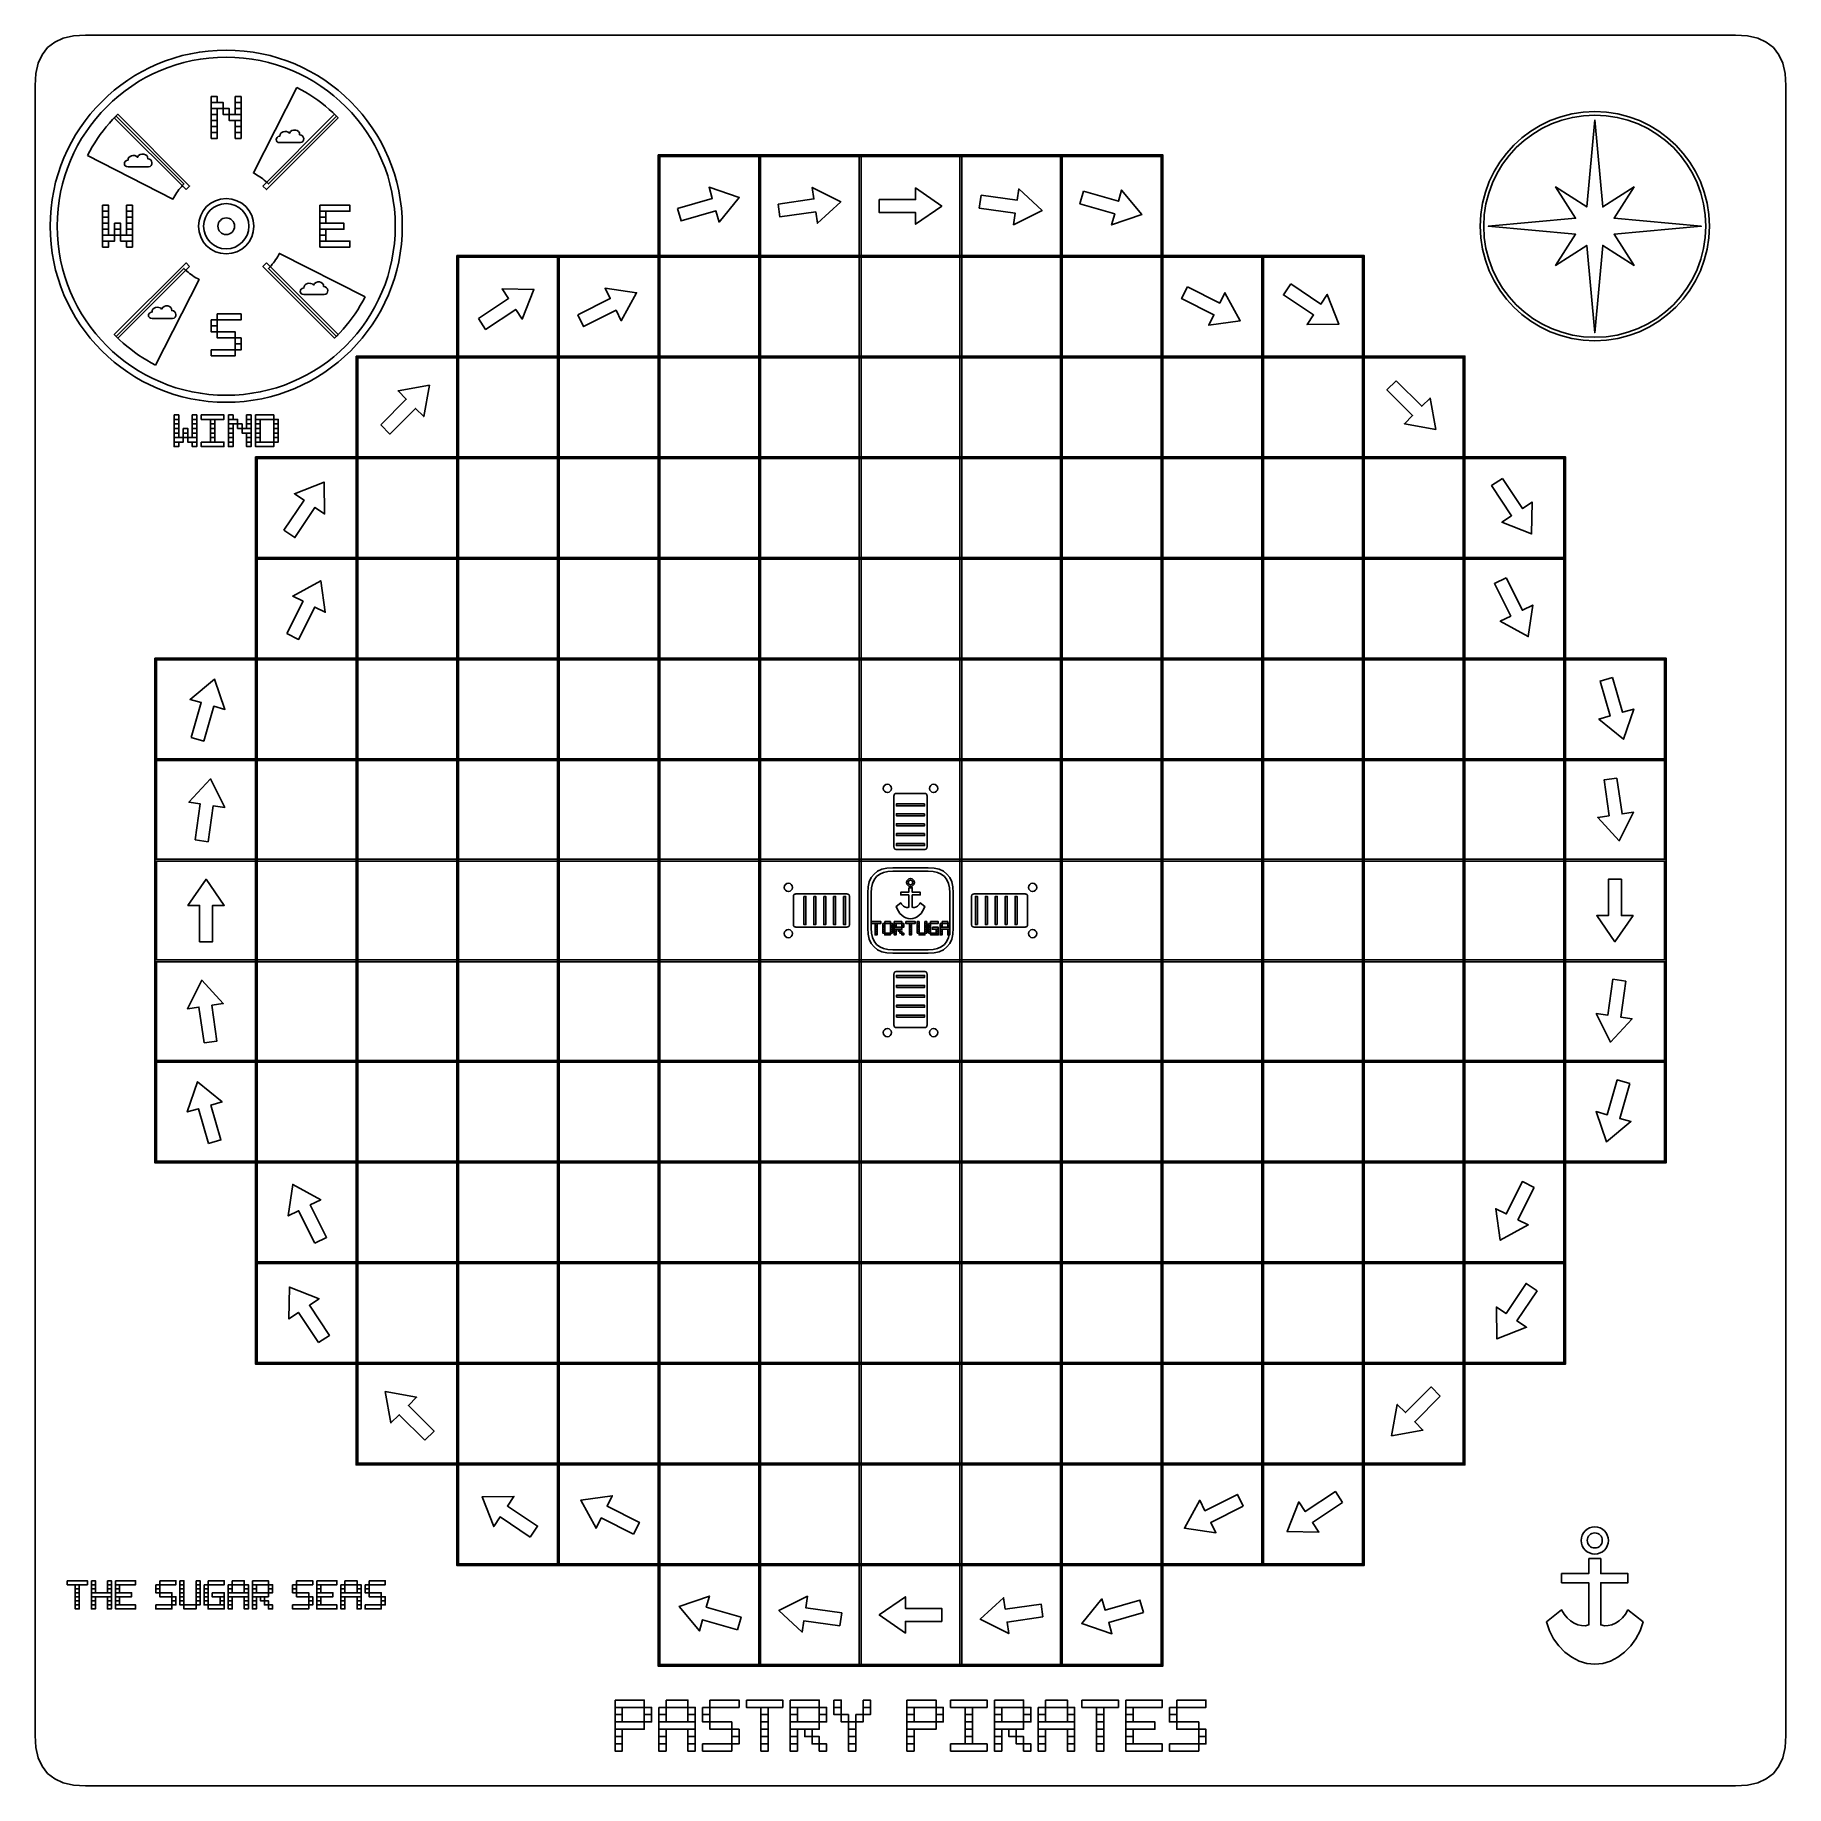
# Model space of a CAD drawing. Extents: x 0 to 348, y 0 to 348.
import ezdxf

# ---------------------------------------------------------------- set-up
doc = ezdxf.new("R2010")
doc.units = 0
doc.layers.add('CUT', color=1, linetype='CONTINUOUS')
doc.layers.add('RASTER', color=7, linetype='CONTINUOUS')

msp = doc.modelspace()

# ---------------------------------------------------------------- linework, layer by layer
at = {"layer": 'CUT'}
msp.add_lwpolyline([(0, 338), (0.156, 340.344), (0.625, 342.375), (1.406, 344.094), (2.5, 345.5), (3.906, 346.594), (5.625, 347.375), (7.656, 347.844), (10, 348), (338, 348), (340.344, 347.844), (342.375, 347.375), (344.094, 346.594), (345.5, 345.5), (346.594, 344.094), (347.375, 342.375), (347.844, 340.344), (348, 338), (348, 10), (347.844, 7.656), (347.375, 5.625), (346.594, 3.906), (345.5, 2.5), (344.094, 1.406), (342.375, 0.625), (340.344, 0.156), (338, 0), (10, 0), (7.656, 0.156), (5.625, 0.625), (3.906, 1.406), (2.5, 2.5), (1.406, 3.906), (0.625, 5.625), (0.156, 7.656), (0, 10)], close=True, dxfattribs=at)
msp.add_circle((38, 310), 1.65, dxfattribs=at)
at = {"layer": 'RASTER'}
for points in [[(52.056, 337.586), (52.915, 337.13), (53.76, 336.649), (54.589, 336.14), (55.402, 335.606), (56.198, 335.047), (56.976, 334.463), (57.735, 333.855), (58.474, 333.223), (59.194, 332.569), (59.892, 331.892), (46.4, 318.4), (46.132, 318.66), (45.856, 318.911), (45.573, 319.154), (45.281, 319.387), (44.983, 319.611), (44.678, 319.826), (44.366, 320.031), (44.047, 320.226), (43.723, 320.411), (43.393, 320.585)], [(35.03, 335.758), (36.218, 335.758), (36.218, 334.57), (35.03, 334.57)], [(35.03, 334.57), (37.406, 334.57), (37.406, 333.382), (35.03, 333.382)], [(39.782, 335.758), (40.97, 335.758), (40.97, 334.57), (39.782, 334.57)], [(39.782, 334.57), (40.97, 334.57), (40.97, 333.382), (39.782, 333.382)], [(10.414, 324.056), (10.87, 324.915), (11.351, 325.76), (11.86, 326.589), (12.394, 327.402), (12.953, 328.198), (13.537, 328.976), (14.145, 329.735), (14.777, 330.474), (15.431, 331.194), (16.108, 331.892), (29.6, 318.4), (29.34, 318.132), (29.089, 317.856), (28.846, 317.573), (28.613, 317.281), (28.389, 316.983), (28.174, 316.678), (27.969, 316.366), (27.774, 316.047), (27.589, 315.723), (27.415, 315.393)], [(30.01, 317.283), (15.754, 331.538), (16.462, 332.246), (30.717, 317.99)], [(35.03, 333.382), (36.218, 333.382), (36.218, 332.194), (35.03, 332.194)], [(35.03, 332.194), (36.218, 332.194), (36.218, 331.006), (35.03, 331.006)], [(35.03, 331.006), (36.218, 331.006), (36.218, 329.818), (35.03, 329.818)], [(37.406, 333.382), (38.594, 333.382), (38.594, 332.194), (37.406, 332.194)], [(38.594, 332.194), (40.97, 332.194), (40.97, 331.006), (38.594, 331.006)], [(39.782, 333.382), (40.97, 333.382), (40.97, 332.194), (39.782, 332.194)], [(39.782, 331.006), (40.97, 331.006), (40.97, 329.818), (39.782, 329.818)], [(45.283, 317.99), (59.538, 332.246), (60.246, 331.538), (45.99, 317.283)], [(310, 331.16), (311.584, 313.825), (317.806, 317.806), (313.825, 311.584), (331.16, 310), (313.825, 308.416), (317.806, 302.194), (311.584, 306.175), (310, 288.84), (308.416, 306.175), (302.194, 302.194), (306.175, 308.416), (288.84, 310), (306.175, 311.584), (302.194, 317.806), (308.416, 313.825)], [(35.03, 329.818), (36.218, 329.818), (36.218, 328.63), (35.03, 328.63)], [(35.03, 328.63), (36.218, 328.63), (36.218, 327.442), (35.03, 327.442)], [(39.782, 329.818), (40.97, 329.818), (40.97, 328.63), (39.782, 328.63)], [(39.782, 328.63), (40.97, 328.63), (40.97, 327.442), (39.782, 327.442)], [(48.68, 326.611), (52.712, 326.611), (53.037, 326.679), (53.257, 326.858), (53.375, 327.112), (53.396, 327.403), (53.322, 327.694), (53.158, 327.947), (52.905, 328.127), (52.568, 328.195), (52.541, 328.538), (52.375, 328.807), (52.107, 328.995), (51.776, 329.095), (51.418, 329.1), (51.07, 329.005), (50.769, 328.801), (50.552, 328.483), (50.3, 328.7), (49.996, 328.818), (49.669, 328.845), (49.346, 328.789), (49.057, 328.659), (48.831, 328.463), (48.696, 328.209), (48.68, 327.907), (48.349, 327.81), (48.113, 327.644), (47.971, 327.433), (47.924, 327.205), (47.971, 326.983), (48.113, 326.793), (48.349, 326.661), (48.68, 326.611)], [(18.509, 321.832), (22.541, 321.832), (22.866, 321.9), (23.086, 322.08), (23.204, 322.333), (23.225, 322.624), (23.152, 322.915), (22.987, 323.169), (22.734, 323.348), (22.397, 323.416), (22.37, 323.759), (22.204, 324.028), (21.937, 324.216), (21.605, 324.316), (21.247, 324.322), (20.899, 324.226), (20.598, 324.023), (20.381, 323.704), (20.13, 323.922), (19.825, 324.039), (19.498, 324.066), (19.175, 324.01), (18.886, 323.88), (18.66, 323.684), (18.525, 323.431), (18.509, 323.128), (18.178, 323.031), (17.942, 322.865), (17.8, 322.655), (17.753, 322.426), (17.8, 322.204), (17.942, 322.014), (18.178, 321.882), (18.509, 321.832)], [(123.825, 324.175), (144.175, 324.175), (144.175, 323.825), (123.825, 323.825)], [(123.825, 323.825), (124.175, 323.825), (124.175, 304.175), (123.825, 304.175)], [(143.825, 324.175), (164.175, 324.175), (164.175, 323.825), (143.825, 323.825)], [(143.825, 323.825), (144.175, 323.825), (144.175, 304.175), (143.825, 304.175)], [(163.825, 324.175), (184.175, 324.175), (184.175, 323.825), (163.825, 323.825)], [(163.825, 323.825), (164.175, 323.825), (164.175, 304.175), (163.825, 304.175)], [(183.825, 324.175), (204.175, 324.175), (204.175, 323.825), (183.825, 323.825)], [(183.825, 323.825), (184.175, 323.825), (184.175, 304.175), (183.825, 304.175)], [(203.825, 324.175), (224.175, 324.175), (224.175, 323.825), (203.825, 323.825)], [(203.825, 323.825), (204.175, 323.825), (204.175, 304.175), (203.825, 304.175)], [(223.825, 323.825), (224.175, 323.825), (224.175, 304.175), (223.825, 304.175)], [(127.681, 313.547), (134.604, 315.525), (133.973, 317.736), (139.961, 315.703), (135.951, 310.813), (135.319, 313.025), (128.396, 311.047)], [(147.678, 314.41), (154.806, 315.428), (154.481, 317.705), (160.138, 314.877), (155.499, 310.578), (155.174, 312.854), (148.046, 311.836)], [(167.8, 315.3), (175, 315.3), (175, 317.6), (180.2, 314), (175, 310.4), (175, 312.7), (167.8, 312.7)], [(188.046, 316.164), (195.174, 315.146), (195.499, 317.422), (200.138, 313.123), (194.481, 310.295), (194.806, 312.572), (187.678, 313.59)], [(208.396, 316.953), (215.319, 314.975), (215.951, 317.187), (219.961, 312.297), (213.973, 310.264), (214.604, 312.475), (207.681, 314.453)], [(13.43, 314.158), (14.618, 314.158), (14.618, 312.97), (13.43, 312.97)], [(18.182, 314.158), (19.37, 314.158), (19.37, 312.97), (18.182, 312.97)], [(56.63, 314.158), (62.57, 314.158), (62.57, 312.97), (56.63, 312.97)], [(13.43, 312.97), (14.618, 312.97), (14.618, 311.782), (13.43, 311.782)], [(13.43, 311.782), (14.618, 311.782), (14.618, 310.594), (13.43, 310.594)], [(13.43, 310.594), (14.618, 310.594), (14.618, 309.406), (13.43, 309.406)], [(15.806, 310.594), (16.994, 310.594), (16.994, 309.406), (15.806, 309.406)], [(18.182, 312.97), (19.37, 312.97), (19.37, 311.782), (18.182, 311.782)], [(18.182, 311.782), (19.37, 311.782), (19.37, 310.594), (18.182, 310.594)], [(18.182, 310.594), (19.37, 310.594), (19.37, 309.406), (18.182, 309.406)], [(56.63, 312.97), (57.818, 312.97), (57.818, 311.782), (56.63, 311.782)], [(56.63, 311.782), (57.818, 311.782), (57.818, 310.594), (56.63, 310.594)], [(56.63, 310.594), (61.382, 310.594), (61.382, 309.406), (56.63, 309.406)], [(13.43, 309.406), (14.618, 309.406), (14.618, 308.218), (13.43, 308.218)], [(13.43, 308.218), (15.806, 308.218), (15.806, 307.03), (13.43, 307.03)], [(13.43, 307.03), (14.618, 307.03), (14.618, 305.842), (13.43, 305.842)], [(15.806, 309.406), (16.994, 309.406), (16.994, 308.218), (15.806, 308.218)], [(16.994, 308.218), (19.37, 308.218), (19.37, 307.03), (16.994, 307.03)], [(18.182, 309.406), (19.37, 309.406), (19.37, 308.218), (18.182, 308.218)], [(18.182, 307.03), (19.37, 307.03), (19.37, 305.842), (18.182, 305.842)], [(56.63, 309.406), (57.818, 309.406), (57.818, 308.218), (56.63, 308.218)], [(56.63, 308.218), (57.818, 308.218), (57.818, 307.03), (56.63, 307.03)], [(56.63, 307.03), (62.57, 307.03), (62.57, 305.842), (56.63, 305.842)], [(65.586, 295.944), (65.13, 295.085), (64.649, 294.24), (64.14, 293.411), (63.606, 292.598), (63.047, 291.802), (62.463, 291.024), (61.855, 290.265), (61.223, 289.526), (60.569, 288.806), (59.892, 288.108), (46.4, 301.6), (46.66, 301.868), (46.911, 302.144), (47.154, 302.427), (47.387, 302.719), (47.611, 303.017), (47.826, 303.322), (48.031, 303.634), (48.226, 303.953), (48.411, 304.277), (48.585, 304.607)], [(83.825, 304.175), (104.175, 304.175), (104.175, 303.825), (83.825, 303.825)], [(83.825, 303.825), (84.175, 303.825), (84.175, 284.175), (83.825, 284.175)], [(103.825, 304.175), (124.175, 304.175), (124.175, 303.825), (103.825, 303.825)], [(103.825, 303.825), (104.175, 303.825), (104.175, 284.175), (103.825, 284.175)], [(123.825, 304.175), (144.175, 304.175), (144.175, 303.825), (123.825, 303.825)], [(123.825, 303.825), (124.175, 303.825), (124.175, 284.175), (123.825, 284.175)], [(143.825, 304.175), (164.175, 304.175), (164.175, 303.825), (143.825, 303.825)], [(143.825, 303.825), (144.175, 303.825), (144.175, 284.175), (143.825, 284.175)], [(163.825, 304.175), (184.175, 304.175), (184.175, 303.825), (163.825, 303.825)], [(163.825, 303.825), (164.175, 303.825), (164.175, 284.175), (163.825, 284.175)], [(183.825, 304.175), (204.175, 304.175), (204.175, 303.825), (183.825, 303.825)], [(183.825, 303.825), (184.175, 303.825), (184.175, 284.175), (183.825, 284.175)], [(203.825, 304.175), (224.175, 304.175), (224.175, 303.825), (203.825, 303.825)], [(203.825, 303.825), (204.175, 303.825), (204.175, 284.175), (203.825, 284.175)], [(223.825, 304.175), (244.175, 304.175), (244.175, 303.825), (223.825, 303.825)], [(223.825, 303.825), (224.175, 303.825), (224.175, 284.175), (223.825, 284.175)], [(243.825, 304.175), (264.175, 304.175), (264.175, 303.825), (243.825, 303.825)], [(243.825, 303.825), (244.175, 303.825), (244.175, 284.175), (243.825, 284.175)], [(263.825, 303.825), (264.175, 303.825), (264.175, 284.175), (263.825, 284.175)], [(30.717, 302.01), (16.462, 287.754), (15.754, 288.462), (30.01, 302.717)], [(23.944, 282.414), (23.085, 282.87), (22.24, 283.351), (21.411, 283.86), (20.598, 284.394), (19.802, 284.953), (19.024, 285.537), (18.265, 286.145), (17.526, 286.777), (16.806, 287.431), (16.108, 288.108), (29.6, 301.6), (29.868, 301.34), (30.144, 301.089), (30.427, 300.846), (30.719, 300.613), (31.017, 300.389), (31.322, 300.174), (31.634, 299.969), (31.953, 299.774), (32.277, 299.589), (32.607, 299.415)], [(45.99, 302.717), (60.246, 288.462), (59.538, 287.754), (45.283, 302.01)], [(53.459, 296.44), (57.491, 296.44), (57.815, 296.508), (58.035, 296.687), (58.154, 296.941), (58.175, 297.232), (58.101, 297.523), (57.936, 297.776), (57.684, 297.956), (57.347, 298.024), (57.319, 298.367), (57.153, 298.636), (56.886, 298.824), (56.555, 298.924), (56.196, 298.929), (55.848, 298.834), (55.547, 298.63), (55.331, 298.312), (55.079, 298.529), (54.775, 298.647), (54.447, 298.674), (54.125, 298.618), (53.836, 298.488), (53.61, 298.292), (53.474, 298.038), (53.459, 297.736), (53.128, 297.639), (52.892, 297.473), (52.75, 297.262), (52.703, 297.034), (52.75, 296.812), (52.892, 296.622), (53.128, 296.49), (53.459, 296.44)], [(88.12, 291.643), (94.111, 295.636), (92.835, 297.55), (99.159, 297.439), (96.829, 291.559), (95.553, 293.473), (89.562, 289.479)], [(107.873, 292.39), (114.313, 295.61), (113.284, 297.667), (119.545, 296.773), (116.504, 291.227), (115.476, 293.284), (109.036, 290.065)], [(229.036, 297.935), (235.476, 294.716), (236.504, 296.773), (239.545, 291.227), (233.284, 290.333), (234.313, 292.39), (227.873, 295.61)], [(249.562, 298.521), (255.553, 294.527), (256.829, 296.441), (259.159, 290.561), (252.835, 290.45), (254.111, 292.364), (248.12, 296.357)], [(23.288, 291.661), (27.32, 291.661), (27.644, 291.729), (27.864, 291.909), (27.983, 292.162), (28.004, 292.453), (27.93, 292.744), (27.765, 292.998), (27.513, 293.177), (27.176, 293.245), (27.148, 293.588), (26.982, 293.857), (26.715, 294.045), (26.384, 294.145), (26.026, 294.151), (25.677, 294.055), (25.376, 293.852), (25.16, 293.533), (24.908, 293.751), (24.604, 293.868), (24.276, 293.895), (23.954, 293.839), (23.665, 293.709), (23.439, 293.513), (23.303, 293.26), (23.288, 292.957), (22.957, 292.86), (22.721, 292.694), (22.579, 292.484), (22.532, 292.255), (22.579, 292.033), (22.721, 291.843), (22.957, 291.711), (23.288, 291.661)], [(36.218, 292.558), (40.97, 292.558), (40.97, 291.37), (36.218, 291.37)], [(35.03, 291.37), (36.218, 291.37), (36.218, 290.182), (35.03, 290.182)], [(35.03, 290.182), (36.218, 290.182), (36.218, 288.994), (35.03, 288.994)], [(36.218, 288.994), (39.782, 288.994), (39.782, 287.806), (36.218, 287.806)], [(35.03, 285.43), (39.782, 285.43), (39.782, 284.242), (35.03, 284.242)], [(39.782, 287.806), (40.97, 287.806), (40.97, 286.618), (39.782, 286.618)], [(39.782, 286.618), (40.97, 286.618), (40.97, 285.43), (39.782, 285.43)], [(63.825, 284.175), (84.175, 284.175), (84.175, 283.825), (63.825, 283.825)], [(63.825, 283.825), (64.175, 283.825), (64.175, 264.175), (63.825, 264.175)], [(83.825, 284.175), (104.175, 284.175), (104.175, 283.825), (83.825, 283.825)], [(83.825, 283.825), (84.175, 283.825), (84.175, 264.175), (83.825, 264.175)], [(103.825, 284.175), (124.175, 284.175), (124.175, 283.825), (103.825, 283.825)], [(103.825, 283.825), (104.175, 283.825), (104.175, 264.175), (103.825, 264.175)], [(123.825, 284.175), (144.175, 284.175), (144.175, 283.825), (123.825, 283.825)], [(123.825, 283.825), (124.175, 283.825), (124.175, 264.175), (123.825, 264.175)], [(143.825, 284.175), (164.175, 284.175), (164.175, 283.825), (143.825, 283.825)], [(143.825, 283.825), (144.175, 283.825), (144.175, 264.175), (143.825, 264.175)], [(163.825, 284.175), (184.175, 284.175), (184.175, 283.825), (163.825, 283.825)], [(163.825, 283.825), (164.175, 283.825), (164.175, 264.175), (163.825, 264.175)], [(183.825, 284.175), (204.175, 284.175), (204.175, 283.825), (183.825, 283.825)], [(183.825, 283.825), (184.175, 283.825), (184.175, 264.175), (183.825, 264.175)], [(203.825, 284.175), (224.175, 284.175), (224.175, 283.825), (203.825, 283.825)], [(203.825, 283.825), (204.175, 283.825), (204.175, 264.175), (203.825, 264.175)], [(223.825, 284.175), (244.175, 284.175), (244.175, 283.825), (223.825, 283.825)], [(223.825, 283.825), (224.175, 283.825), (224.175, 264.175), (223.825, 264.175)], [(243.825, 284.175), (264.175, 284.175), (264.175, 283.825), (243.825, 283.825)], [(243.825, 283.825), (244.175, 283.825), (244.175, 264.175), (243.825, 264.175)], [(263.825, 284.175), (284.175, 284.175), (284.175, 283.825), (263.825, 283.825)], [(263.825, 283.825), (264.175, 283.825), (264.175, 264.175), (263.825, 264.175)], [(283.825, 283.825), (284.175, 283.825), (284.175, 264.175), (283.825, 264.175)], [(270.535, 279.303), (275.626, 274.212), (277.253, 275.838), (278.384, 269.616), (272.162, 270.747), (273.788, 272.374), (268.697, 277.465)], [(68.697, 270.535), (73.788, 275.626), (72.162, 277.253), (78.384, 278.384), (77.253, 272.162), (75.626, 273.788), (70.535, 268.697)], [(27.65, 272.5), (28.55, 272.5), (28.55, 271.6), (27.65, 271.6)], [(27.65, 271.6), (28.55, 271.6), (28.55, 270.7), (27.65, 270.7)], [(31.25, 272.5), (32.15, 272.5), (32.15, 271.6), (31.25, 271.6)], [(31.25, 271.6), (32.15, 271.6), (32.15, 270.7), (31.25, 270.7)], [(33.05, 272.5), (37.55, 272.5), (37.55, 271.6), (33.05, 271.6)], [(34.85, 271.6), (35.75, 271.6), (35.75, 270.7), (34.85, 270.7)], [(38.45, 272.5), (39.35, 272.5), (39.35, 271.6), (38.45, 271.6)], [(38.45, 271.6), (40.25, 271.6), (40.25, 270.7), (38.45, 270.7)], [(42.05, 272.5), (42.95, 272.5), (42.95, 271.6), (42.05, 271.6)], [(42.05, 271.6), (42.95, 271.6), (42.95, 270.7), (42.05, 270.7)], [(43.85, 272.5), (47.45, 272.5), (47.45, 271.6), (43.85, 271.6)], [(43.85, 271.6), (44.75, 271.6), (44.75, 270.7), (43.85, 270.7)], [(47.45, 271.6), (48.35, 271.6), (48.35, 270.7), (47.45, 270.7)], [(27.65, 270.7), (28.55, 270.7), (28.55, 269.8), (27.65, 269.8)], [(27.65, 269.8), (28.55, 269.8), (28.55, 268.9), (27.65, 268.9)], [(27.65, 268.9), (28.55, 268.9), (28.55, 268), (27.65, 268)], [(27.65, 268), (29.45, 268), (29.45, 267.1), (27.65, 267.1)], [(29.45, 269.8), (30.35, 269.8), (30.35, 268.9), (29.45, 268.9)], [(29.45, 268.9), (30.35, 268.9), (30.35, 268), (29.45, 268)], [(30.35, 268), (32.15, 268), (32.15, 267.1), (30.35, 267.1)], [(31.25, 270.7), (32.15, 270.7), (32.15, 269.8), (31.25, 269.8)], [(31.25, 269.8), (32.15, 269.8), (32.15, 268.9), (31.25, 268.9)], [(31.25, 268.9), (32.15, 268.9), (32.15, 268), (31.25, 268)], [(34.85, 270.7), (35.75, 270.7), (35.75, 269.8), (34.85, 269.8)], [(34.85, 269.8), (35.75, 269.8), (35.75, 268.9), (34.85, 268.9)], [(34.85, 268.9), (35.75, 268.9), (35.75, 268), (34.85, 268)], [(34.85, 268), (35.75, 268), (35.75, 267.1), (34.85, 267.1)], [(38.45, 270.7), (39.35, 270.7), (39.35, 269.8), (38.45, 269.8)], [(38.45, 269.8), (39.35, 269.8), (39.35, 268.9), (38.45, 268.9)], [(38.45, 268.9), (39.35, 268.9), (39.35, 268), (38.45, 268)], [(38.45, 268), (39.35, 268), (39.35, 267.1), (38.45, 267.1)], [(40.25, 270.7), (41.15, 270.7), (41.15, 269.8), (40.25, 269.8)], [(41.15, 269.8), (42.95, 269.8), (42.95, 268.9), (41.15, 268.9)], [(42.05, 270.7), (42.95, 270.7), (42.95, 269.8), (42.05, 269.8)], [(42.05, 268.9), (42.95, 268.9), (42.95, 268), (42.05, 268)], [(42.05, 268), (42.95, 268), (42.95, 267.1), (42.05, 267.1)], [(43.85, 270.7), (44.75, 270.7), (44.75, 269.8), (43.85, 269.8)], [(43.85, 269.8), (44.75, 269.8), (44.75, 268.9), (43.85, 268.9)], [(43.85, 268.9), (44.75, 268.9), (44.75, 268), (43.85, 268)], [(43.85, 268), (44.75, 268), (44.75, 267.1), (43.85, 267.1)], [(47.45, 270.7), (48.35, 270.7), (48.35, 269.8), (47.45, 269.8)], [(47.45, 269.8), (48.35, 269.8), (48.35, 268.9), (47.45, 268.9)], [(47.45, 268.9), (48.35, 268.9), (48.35, 268), (47.45, 268)], [(47.45, 268), (48.35, 268), (48.35, 267.1), (47.45, 267.1)], [(27.65, 267.1), (28.55, 267.1), (28.55, 266.2), (27.65, 266.2)], [(31.25, 267.1), (32.15, 267.1), (32.15, 266.2), (31.25, 266.2)], [(33.05, 267.1), (37.55, 267.1), (37.55, 266.2), (33.05, 266.2)], [(38.45, 267.1), (39.35, 267.1), (39.35, 266.2), (38.45, 266.2)], [(42.05, 267.1), (42.95, 267.1), (42.95, 266.2), (42.05, 266.2)], [(43.85, 267.1), (47.45, 267.1), (47.45, 266.2), (43.85, 266.2)], [(43.825, 264.175), (64.175, 264.175), (64.175, 263.825), (43.825, 263.825)], [(43.825, 263.825), (44.175, 263.825), (44.175, 244.175), (43.825, 244.175)], [(63.825, 264.175), (84.175, 264.175), (84.175, 263.825), (63.825, 263.825)], [(63.825, 263.825), (64.175, 263.825), (64.175, 244.175), (63.825, 244.175)], [(83.825, 264.175), (104.175, 264.175), (104.175, 263.825), (83.825, 263.825)], [(83.825, 263.825), (84.175, 263.825), (84.175, 244.175), (83.825, 244.175)], [(103.825, 264.175), (124.175, 264.175), (124.175, 263.825), (103.825, 263.825)], [(103.825, 263.825), (104.175, 263.825), (104.175, 244.175), (103.825, 244.175)], [(123.825, 264.175), (144.175, 264.175), (144.175, 263.825), (123.825, 263.825)], [(123.825, 263.825), (124.175, 263.825), (124.175, 244.175), (123.825, 244.175)], [(143.825, 264.175), (164.175, 264.175), (164.175, 263.825), (143.825, 263.825)], [(143.825, 263.825), (144.175, 263.825), (144.175, 244.175), (143.825, 244.175)], [(163.825, 264.175), (184.175, 264.175), (184.175, 263.825), (163.825, 263.825)], [(163.825, 263.825), (164.175, 263.825), (164.175, 244.175), (163.825, 244.175)], [(183.825, 264.175), (204.175, 264.175), (204.175, 263.825), (183.825, 263.825)], [(183.825, 263.825), (184.175, 263.825), (184.175, 244.175), (183.825, 244.175)], [(203.825, 264.175), (224.175, 264.175), (224.175, 263.825), (203.825, 263.825)], [(203.825, 263.825), (204.175, 263.825), (204.175, 244.175), (203.825, 244.175)], [(223.825, 264.175), (244.175, 264.175), (244.175, 263.825), (223.825, 263.825)], [(223.825, 263.825), (224.175, 263.825), (224.175, 244.175), (223.825, 244.175)], [(243.825, 264.175), (264.175, 264.175), (264.175, 263.825), (243.825, 263.825)], [(243.825, 263.825), (244.175, 263.825), (244.175, 244.175), (243.825, 244.175)], [(263.825, 264.175), (284.175, 264.175), (284.175, 263.825), (263.825, 263.825)], [(263.825, 263.825), (264.175, 263.825), (264.175, 244.175), (263.825, 244.175)], [(283.825, 264.175), (304.175, 264.175), (304.175, 263.825), (283.825, 263.825)], [(283.825, 263.825), (284.175, 263.825), (284.175, 244.175), (283.825, 244.175)], [(303.825, 263.825), (304.175, 263.825), (304.175, 244.175), (303.825, 244.175)], [(49.479, 249.562), (53.473, 255.553), (51.559, 256.829), (57.439, 259.159), (57.55, 252.835), (55.636, 254.111), (51.643, 248.12)], [(291.643, 259.88), (295.636, 253.889), (297.55, 255.165), (297.439, 248.841), (291.559, 251.171), (293.473, 252.447), (289.479, 258.438)], [(43.825, 244.175), (64.175, 244.175), (64.175, 243.825), (43.825, 243.825)], [(43.825, 243.825), (44.175, 243.825), (44.175, 224.175), (43.825, 224.175)], [(63.825, 244.175), (84.175, 244.175), (84.175, 243.825), (63.825, 243.825)], [(63.825, 243.825), (64.175, 243.825), (64.175, 224.175), (63.825, 224.175)], [(83.825, 244.175), (104.175, 244.175), (104.175, 243.825), (83.825, 243.825)], [(83.825, 243.825), (84.175, 243.825), (84.175, 224.175), (83.825, 224.175)], [(103.825, 244.175), (124.175, 244.175), (124.175, 243.825), (103.825, 243.825)], [(103.825, 243.825), (104.175, 243.825), (104.175, 224.175), (103.825, 224.175)], [(123.825, 244.175), (144.175, 244.175), (144.175, 243.825), (123.825, 243.825)], [(123.825, 243.825), (124.175, 243.825), (124.175, 224.175), (123.825, 224.175)], [(143.825, 244.175), (164.175, 244.175), (164.175, 243.825), (143.825, 243.825)], [(143.825, 243.825), (144.175, 243.825), (144.175, 224.175), (143.825, 224.175)], [(163.825, 244.175), (184.175, 244.175), (184.175, 243.825), (163.825, 243.825)], [(163.825, 243.825), (164.175, 243.825), (164.175, 224.175), (163.825, 224.175)], [(183.825, 244.175), (204.175, 244.175), (204.175, 243.825), (183.825, 243.825)], [(183.825, 243.825), (184.175, 243.825), (184.175, 224.175), (183.825, 224.175)], [(203.825, 244.175), (224.175, 244.175), (224.175, 243.825), (203.825, 243.825)], [(203.825, 243.825), (204.175, 243.825), (204.175, 224.175), (203.825, 224.175)], [(223.825, 244.175), (244.175, 244.175), (244.175, 243.825), (223.825, 243.825)], [(223.825, 243.825), (224.175, 243.825), (224.175, 224.175), (223.825, 224.175)], [(243.825, 244.175), (264.175, 244.175), (264.175, 243.825), (243.825, 243.825)], [(243.825, 243.825), (244.175, 243.825), (244.175, 224.175), (243.825, 224.175)], [(263.825, 244.175), (284.175, 244.175), (284.175, 243.825), (263.825, 243.825)], [(263.825, 243.825), (264.175, 243.825), (264.175, 224.175), (263.825, 224.175)], [(283.825, 244.175), (304.175, 244.175), (304.175, 243.825), (283.825, 243.825)], [(283.825, 243.825), (284.175, 243.825), (284.175, 224.175), (283.825, 224.175)], [(303.825, 243.825), (304.175, 243.825), (304.175, 224.175), (303.825, 224.175)], [(292.39, 240.127), (295.61, 233.687), (297.667, 234.716), (296.773, 228.455), (291.227, 231.496), (293.284, 232.524), (290.065, 238.964)], [(50.065, 229.036), (53.284, 235.476), (51.227, 236.504), (56.773, 239.545), (57.667, 233.284), (55.61, 234.313), (52.39, 227.873)], [(23.825, 224.175), (44.175, 224.175), (44.175, 223.825), (23.825, 223.825)], [(23.825, 223.825), (24.175, 223.825), (24.175, 204.175), (23.825, 204.175)], [(43.825, 224.175), (64.175, 224.175), (64.175, 223.825), (43.825, 223.825)], [(43.825, 223.825), (44.175, 223.825), (44.175, 204.175), (43.825, 204.175)], [(63.825, 224.175), (84.175, 224.175), (84.175, 223.825), (63.825, 223.825)], [(63.825, 223.825), (64.175, 223.825), (64.175, 204.175), (63.825, 204.175)], [(83.825, 224.175), (104.175, 224.175), (104.175, 223.825), (83.825, 223.825)], [(83.825, 223.825), (84.175, 223.825), (84.175, 204.175), (83.825, 204.175)], [(103.825, 224.175), (124.175, 224.175), (124.175, 223.825), (103.825, 223.825)], [(103.825, 223.825), (104.175, 223.825), (104.175, 204.175), (103.825, 204.175)], [(123.825, 224.175), (144.175, 224.175), (144.175, 223.825), (123.825, 223.825)], [(123.825, 223.825), (124.175, 223.825), (124.175, 204.175), (123.825, 204.175)], [(143.825, 224.175), (164.175, 224.175), (164.175, 223.825), (143.825, 223.825)], [(143.825, 223.825), (144.175, 223.825), (144.175, 204.175), (143.825, 204.175)], [(163.825, 224.175), (184.175, 224.175), (184.175, 223.825), (163.825, 223.825)], [(163.825, 223.825), (164.175, 223.825), (164.175, 204.175), (163.825, 204.175)], [(183.825, 224.175), (204.175, 224.175), (204.175, 223.825), (183.825, 223.825)], [(183.825, 223.825), (184.175, 223.825), (184.175, 204.175), (183.825, 204.175)], [(203.825, 224.175), (224.175, 224.175), (224.175, 223.825), (203.825, 223.825)], [(203.825, 223.825), (204.175, 223.825), (204.175, 204.175), (203.825, 204.175)], [(223.825, 224.175), (244.175, 224.175), (244.175, 223.825), (223.825, 223.825)], [(223.825, 223.825), (224.175, 223.825), (224.175, 204.175), (223.825, 204.175)], [(243.825, 224.175), (264.175, 224.175), (264.175, 223.825), (243.825, 223.825)], [(243.825, 223.825), (244.175, 223.825), (244.175, 204.175), (243.825, 204.175)], [(263.825, 224.175), (284.175, 224.175), (284.175, 223.825), (263.825, 223.825)], [(263.825, 223.825), (264.175, 223.825), (264.175, 204.175), (263.825, 204.175)], [(283.825, 224.175), (304.175, 224.175), (304.175, 223.825), (283.825, 223.825)], [(283.825, 223.825), (284.175, 223.825), (284.175, 204.175), (283.825, 204.175)], [(303.825, 224.175), (324.175, 224.175), (324.175, 223.825), (303.825, 223.825)], [(303.825, 223.825), (304.175, 223.825), (304.175, 204.175), (303.825, 204.175)], [(323.825, 223.825), (324.175, 223.825), (324.175, 204.175), (323.825, 204.175)], [(31.047, 208.396), (33.025, 215.319), (30.813, 215.951), (35.703, 219.961), (37.736, 213.973), (35.525, 214.604), (33.547, 207.681)], [(313.547, 220.319), (315.525, 213.396), (317.736, 214.027), (315.703, 208.039), (310.813, 212.049), (313.025, 212.681), (311.047, 219.604)], [(23.825, 204.175), (44.175, 204.175), (44.175, 203.825), (23.825, 203.825)], [(23.825, 203.825), (24.175, 203.825), (24.175, 184.175), (23.825, 184.175)], [(43.825, 204.175), (64.175, 204.175), (64.175, 203.825), (43.825, 203.825)], [(43.825, 203.825), (44.175, 203.825), (44.175, 184.175), (43.825, 184.175)], [(63.825, 204.175), (84.175, 204.175), (84.175, 203.825), (63.825, 203.825)], [(63.825, 203.825), (64.175, 203.825), (64.175, 184.175), (63.825, 184.175)], [(83.825, 204.175), (104.175, 204.175), (104.175, 203.825), (83.825, 203.825)], [(83.825, 203.825), (84.175, 203.825), (84.175, 184.175), (83.825, 184.175)], [(103.825, 204.175), (124.175, 204.175), (124.175, 203.825), (103.825, 203.825)], [(103.825, 203.825), (104.175, 203.825), (104.175, 184.175), (103.825, 184.175)], [(123.825, 204.175), (144.175, 204.175), (144.175, 203.825), (123.825, 203.825)], [(123.825, 203.825), (124.175, 203.825), (124.175, 184.175), (123.825, 184.175)], [(143.825, 204.175), (164.175, 204.175), (164.175, 203.825), (143.825, 203.825)], [(143.825, 203.825), (144.175, 203.825), (144.175, 184.175), (143.825, 184.175)], [(163.825, 204.175), (184.175, 204.175), (184.175, 203.825), (163.825, 203.825)], [(163.825, 203.825), (164.175, 203.825), (164.175, 184.175), (163.825, 184.175)], [(183.825, 204.175), (204.175, 204.175), (204.175, 203.825), (183.825, 203.825)], [(183.825, 203.825), (184.175, 203.825), (184.175, 184.175), (183.825, 184.175)], [(203.825, 204.175), (224.175, 204.175), (224.175, 203.825), (203.825, 203.825)], [(203.825, 203.825), (204.175, 203.825), (204.175, 184.175), (203.825, 184.175)], [(223.825, 204.175), (244.175, 204.175), (244.175, 203.825), (223.825, 203.825)], [(223.825, 203.825), (224.175, 203.825), (224.175, 184.175), (223.825, 184.175)], [(243.825, 204.175), (264.175, 204.175), (264.175, 203.825), (243.825, 203.825)], [(243.825, 203.825), (244.175, 203.825), (244.175, 184.175), (243.825, 184.175)], [(263.825, 204.175), (284.175, 204.175), (284.175, 203.825), (263.825, 203.825)], [(263.825, 203.825), (264.175, 203.825), (264.175, 184.175), (263.825, 184.175)], [(283.825, 204.175), (304.175, 204.175), (304.175, 203.825), (283.825, 203.825)], [(283.825, 203.825), (284.175, 203.825), (284.175, 184.175), (283.825, 184.175)], [(303.825, 204.175), (324.175, 204.175), (324.175, 203.825), (303.825, 203.825)], [(303.825, 203.825), (304.175, 203.825), (304.175, 184.175), (303.825, 184.175)], [(323.825, 203.825), (324.175, 203.825), (324.175, 184.175), (323.825, 184.175)], [(31.836, 188.046), (32.854, 195.174), (30.578, 195.499), (34.877, 200.138), (37.705, 194.481), (35.428, 194.806), (34.41, 187.678)], [(314.41, 200.322), (315.428, 193.194), (317.705, 193.519), (314.877, 187.862), (310.578, 192.501), (312.854, 192.826), (311.836, 199.954)], [(176.788, 197.28), (176.903, 197.272), (177.003, 197.249), (177.088, 197.211), (177.157, 197.157), (177.211, 197.088), (177.249, 197.003), (177.272, 196.903), (177.28, 196.788), (177.28, 186.62), (177.272, 186.505), (177.249, 186.405), (177.211, 186.32), (177.157, 186.251), (177.088, 186.197), (177.003, 186.159), (176.903, 186.136), (176.788, 186.128), (171.212, 186.128), (171.097, 186.136), (170.997, 186.159), (170.912, 186.197), (170.843, 186.251), (170.789, 186.32), (170.751, 186.405), (170.728, 186.505), (170.72, 186.62), (170.72, 196.788), (170.728, 196.903), (170.751, 197.003), (170.789, 197.088), (170.843, 197.157), (170.912, 197.211), (170.997, 197.249), (171.097, 197.272), (171.212, 197.28)], [(176.788, 195.181), (171.212, 195.181), (171.212, 194.787), (176.788, 194.787), (176.788, 195.181)], [(176.788, 193.213), (171.212, 193.213), (171.212, 192.819), (176.788, 192.819), (176.788, 193.213)], [(176.788, 191.245), (171.212, 191.245), (171.212, 190.851), (176.788, 190.851), (176.788, 191.245)], [(176.788, 189.277), (171.212, 189.277), (171.212, 188.883), (176.788, 188.883), (176.788, 189.277)], [(176.788, 187.309), (171.212, 187.309), (171.212, 186.915), (176.788, 186.915), (176.788, 187.309)], [(23.825, 184.175), (44.175, 184.175), (44.175, 183.825), (23.825, 183.825)], [(23.825, 183.825), (24.175, 183.825), (24.175, 164.175), (23.825, 164.175)], [(43.825, 184.175), (64.175, 184.175), (64.175, 183.825), (43.825, 183.825)], [(43.825, 183.825), (44.175, 183.825), (44.175, 164.175), (43.825, 164.175)], [(63.825, 184.175), (84.175, 184.175), (84.175, 183.825), (63.825, 183.825)], [(63.825, 183.825), (64.175, 183.825), (64.175, 164.175), (63.825, 164.175)], [(83.825, 184.175), (104.175, 184.175), (104.175, 183.825), (83.825, 183.825)], [(83.825, 183.825), (84.175, 183.825), (84.175, 164.175), (83.825, 164.175)], [(103.825, 184.175), (124.175, 184.175), (124.175, 183.825), (103.825, 183.825)], [(103.825, 183.825), (104.175, 183.825), (104.175, 164.175), (103.825, 164.175)], [(123.825, 184.175), (144.175, 184.175), (144.175, 183.825), (123.825, 183.825)], [(123.825, 183.825), (124.175, 183.825), (124.175, 164.175), (123.825, 164.175)], [(143.825, 184.175), (164.175, 184.175), (164.175, 183.825), (143.825, 183.825)], [(143.825, 183.825), (144.175, 183.825), (144.175, 164.175), (143.825, 164.175)], [(163.825, 184.175), (184.175, 184.175), (184.175, 183.825), (163.825, 183.825)], [(163.825, 183.825), (164.175, 183.825), (164.175, 164.175), (163.825, 164.175)], [(165.5, 177.5), (165.578, 178.672), (165.813, 179.688), (166.203, 180.547), (166.75, 181.25), (167.453, 181.797), (168.313, 182.188), (169.328, 182.422), (170.5, 182.5), (177.5, 182.5), (178.672, 182.422), (179.688, 182.188), (180.547, 181.797), (181.25, 181.25), (181.797, 180.547), (182.188, 179.688), (182.422, 178.672), (182.5, 177.5), (182.5, 170.5), (182.422, 169.328), (182.188, 168.313), (181.797, 167.453), (181.25, 166.75), (180.547, 166.203), (179.688, 165.813), (178.672, 165.578), (177.5, 165.5), (170.5, 165.5), (169.328, 165.578), (168.313, 165.813), (167.453, 166.203), (166.75, 166.75), (166.203, 167.453), (165.813, 168.313), (165.578, 169.328), (165.5, 170.5)], [(166.2, 177.5), (166.2, 170.5), (166.267, 169.492), (166.469, 168.619), (166.805, 167.88), (167.275, 167.275), (167.88, 166.805), (168.619, 166.469), (169.492, 166.267), (170.5, 166.2), (177.5, 166.2), (178.508, 166.267), (179.381, 166.469), (180.12, 166.805), (180.725, 167.275), (181.195, 167.88), (181.531, 168.619), (181.733, 169.492), (181.8, 170.5), (181.8, 177.5), (181.733, 178.508), (181.531, 179.381), (181.195, 180.12), (180.725, 180.725), (180.12, 181.195), (179.381, 181.531), (178.508, 181.733), (177.5, 181.8), (170.5, 181.8), (169.492, 181.733), (168.619, 181.531), (167.88, 181.195), (167.275, 180.725), (166.805, 180.12), (166.469, 179.381), (166.267, 178.508), (166.2, 177.5)], [(183.825, 184.175), (204.175, 184.175), (204.175, 183.825), (183.825, 183.825)], [(183.825, 183.825), (184.175, 183.825), (184.175, 164.175), (183.825, 164.175)], [(203.825, 184.175), (224.175, 184.175), (224.175, 183.825), (203.825, 183.825)], [(203.825, 183.825), (204.175, 183.825), (204.175, 164.175), (203.825, 164.175)], [(223.825, 184.175), (244.175, 184.175), (244.175, 183.825), (223.825, 183.825)], [(223.825, 183.825), (224.175, 183.825), (224.175, 164.175), (223.825, 164.175)], [(243.825, 184.175), (264.175, 184.175), (264.175, 183.825), (243.825, 183.825)], [(243.825, 183.825), (244.175, 183.825), (244.175, 164.175), (243.825, 164.175)], [(263.825, 184.175), (284.175, 184.175), (284.175, 183.825), (263.825, 183.825)], [(263.825, 183.825), (264.175, 183.825), (264.175, 164.175), (263.825, 164.175)], [(283.825, 184.175), (304.175, 184.175), (304.175, 183.825), (283.825, 183.825)], [(283.825, 183.825), (284.175, 183.825), (284.175, 164.175), (283.825, 164.175)], [(303.825, 184.175), (324.175, 184.175), (324.175, 183.825), (303.825, 183.825)], [(303.825, 183.825), (304.175, 183.825), (304.175, 164.175), (303.825, 164.175)], [(323.825, 183.825), (324.175, 183.825), (324.175, 164.175), (323.825, 164.175)], [(32.7, 167.8), (32.7, 175), (30.4, 175), (34, 180.2), (37.6, 175), (35.3, 175), (35.3, 167.8)], [(173.648, 178.512), (174.352, 178.512), (174.352, 177.632), (175.936, 177.632), (175.936, 177.104), (174.352, 177.104), (174.352, 174.64), (174.557, 174.598), (174.773, 174.604), (174.992, 174.655), (175.21, 174.75), (175.419, 174.886), (175.614, 175.061), (175.789, 175.273), (175.936, 175.52), (176.816, 174.816), (176.644, 174.306), (176.401, 173.837), (176.095, 173.418), (175.738, 173.056), (175.34, 172.76), (174.91, 172.539), (174.46, 172.4), (174, 172.352), (173.54, 172.4), (173.09, 172.539), (172.66, 172.76), (172.262, 173.056), (171.905, 173.418), (171.599, 173.837), (171.356, 174.306), (171.184, 174.816), (172.064, 175.52), (172.211, 175.273), (172.386, 175.061), (172.581, 174.886), (172.79, 174.75), (173.008, 174.655), (173.227, 174.604), (173.443, 174.598), (173.648, 174.64), (173.648, 177.104), (172.064, 177.104), (172.064, 177.632), (173.648, 177.632)], [(315.3, 180.2), (315.3, 173), (317.6, 173), (314, 167.8), (310.4, 173), (312.7, 173), (312.7, 180.2)], [(150.72, 176.788), (150.728, 176.903), (150.751, 177.003), (150.789, 177.088), (150.843, 177.157), (150.912, 177.211), (150.997, 177.249), (151.097, 177.272), (151.212, 177.28), (161.38, 177.28), (161.495, 177.272), (161.595, 177.249), (161.68, 177.211), (161.749, 177.157), (161.803, 177.088), (161.841, 177.003), (161.864, 176.903), (161.872, 176.788), (161.872, 171.212), (161.864, 171.097), (161.841, 170.997), (161.803, 170.912), (161.749, 170.843), (161.68, 170.789), (161.595, 170.751), (161.495, 170.728), (161.38, 170.72), (151.212, 170.72), (151.097, 170.728), (150.997, 170.751), (150.912, 170.789), (150.843, 170.843), (150.789, 170.912), (150.751, 170.997), (150.728, 171.097), (150.72, 171.212)], [(152.819, 176.788), (152.819, 171.212), (153.213, 171.212), (153.213, 176.788), (152.819, 176.788)], [(154.787, 176.788), (154.787, 171.212), (155.181, 171.212), (155.181, 176.788), (154.787, 176.788)], [(156.755, 176.788), (156.755, 171.212), (157.149, 171.212), (157.149, 176.788), (156.755, 176.788)], [(158.723, 176.788), (158.723, 171.212), (159.117, 171.212), (159.117, 176.788), (158.723, 176.788)], [(160.691, 176.788), (160.691, 171.212), (161.085, 171.212), (161.085, 176.788), (160.691, 176.788)], [(197.28, 171.212), (197.272, 171.097), (197.249, 170.997), (197.211, 170.912), (197.157, 170.843), (197.088, 170.789), (197.003, 170.751), (196.903, 170.728), (196.788, 170.72), (186.62, 170.72), (186.505, 170.728), (186.405, 170.751), (186.32, 170.789), (186.251, 170.843), (186.197, 170.912), (186.159, 170.997), (186.136, 171.097), (186.128, 171.212), (186.128, 176.788), (186.136, 176.903), (186.159, 177.003), (186.197, 177.088), (186.251, 177.157), (186.32, 177.211), (186.405, 177.249), (186.505, 177.272), (186.62, 177.28), (196.788, 177.28), (196.903, 177.272), (197.003, 177.249), (197.088, 177.211), (197.157, 177.157), (197.211, 177.088), (197.249, 177.003), (197.272, 176.903), (197.28, 176.788)], [(187.309, 171.212), (187.309, 176.788), (186.915, 176.788), (186.915, 171.212), (187.309, 171.212)], [(189.277, 171.212), (189.277, 176.788), (188.883, 176.788), (188.883, 171.212), (189.277, 171.212)], [(191.245, 171.212), (191.245, 176.788), (190.851, 176.788), (190.851, 171.212), (191.245, 171.212)], [(193.213, 171.212), (193.213, 176.788), (192.819, 176.788), (192.819, 171.212), (193.213, 171.212)], [(195.181, 171.212), (195.181, 176.788), (194.787, 176.788), (194.787, 171.212), (195.181, 171.212)], [(166.21, 171.8), (168.11, 171.8), (168.11, 171.42), (166.21, 171.42)], [(166.97, 171.42), (167.35, 171.42), (167.35, 171.04), (166.97, 171.04)], [(166.97, 171.04), (167.35, 171.04), (167.35, 170.66), (166.97, 170.66)], [(166.97, 170.66), (167.35, 170.66), (167.35, 170.28), (166.97, 170.28)], [(168.49, 171.42), (168.87, 171.42), (168.87, 171.04), (168.49, 171.04)], [(168.49, 171.04), (168.87, 171.04), (168.87, 170.66), (168.49, 170.66)], [(168.49, 170.66), (168.87, 170.66), (168.87, 170.28), (168.49, 170.28)], [(168.87, 171.8), (170.01, 171.8), (170.01, 171.42), (168.87, 171.42)], [(170.01, 171.42), (170.39, 171.42), (170.39, 171.04), (170.01, 171.04)], [(170.01, 171.04), (170.39, 171.04), (170.39, 170.66), (170.01, 170.66)], [(170.01, 170.66), (170.39, 170.66), (170.39, 170.28), (170.01, 170.28)], [(170.77, 171.8), (172.29, 171.8), (172.29, 171.42), (170.77, 171.42)], [(170.77, 171.42), (171.15, 171.42), (171.15, 171.04), (170.77, 171.04)], [(170.77, 171.04), (171.15, 171.04), (171.15, 170.66), (170.77, 170.66)], [(170.77, 170.66), (172.29, 170.66), (172.29, 170.28), (170.77, 170.28)], [(172.29, 171.42), (172.67, 171.42), (172.67, 171.04), (172.29, 171.04)], [(172.29, 171.04), (172.67, 171.04), (172.67, 170.66), (172.29, 170.66)], [(173.05, 171.8), (174.95, 171.8), (174.95, 171.42), (173.05, 171.42)], [(173.81, 171.42), (174.19, 171.42), (174.19, 171.04), (173.81, 171.04)], [(173.81, 171.04), (174.19, 171.04), (174.19, 170.66), (173.81, 170.66)], [(173.81, 170.66), (174.19, 170.66), (174.19, 170.28), (173.81, 170.28)], [(175.33, 171.8), (175.71, 171.8), (175.71, 171.42), (175.33, 171.42)], [(175.33, 171.42), (175.71, 171.42), (175.71, 171.04), (175.33, 171.04)], [(175.33, 171.04), (175.71, 171.04), (175.71, 170.66), (175.33, 170.66)], [(175.33, 170.66), (175.71, 170.66), (175.71, 170.28), (175.33, 170.28)], [(176.85, 171.8), (177.23, 171.8), (177.23, 171.42), (176.85, 171.42)], [(176.85, 171.42), (177.23, 171.42), (177.23, 171.04), (176.85, 171.04)], [(176.85, 171.04), (177.23, 171.04), (177.23, 170.66), (176.85, 170.66)], [(176.85, 170.66), (177.23, 170.66), (177.23, 170.28), (176.85, 170.28)], [(177.61, 171.42), (177.99, 171.42), (177.99, 171.04), (177.61, 171.04)], [(177.61, 171.04), (177.99, 171.04), (177.99, 170.66), (177.61, 170.66)], [(177.61, 170.66), (177.99, 170.66), (177.99, 170.28), (177.61, 170.28)], [(177.99, 171.8), (179.51, 171.8), (179.51, 171.42), (177.99, 171.42)], [(178.37, 170.66), (179.51, 170.66), (179.51, 170.28), (178.37, 170.28)], [(179.89, 171.42), (180.27, 171.42), (180.27, 171.04), (179.89, 171.04)], [(179.89, 171.04), (180.27, 171.04), (180.27, 170.66), (179.89, 170.66)], [(179.89, 170.66), (181.79, 170.66), (181.79, 170.28), (179.89, 170.28)], [(180.27, 171.8), (181.41, 171.8), (181.41, 171.42), (180.27, 171.42)], [(181.41, 171.42), (181.79, 171.42), (181.79, 171.04), (181.41, 171.04)], [(181.41, 171.04), (181.79, 171.04), (181.79, 170.66), (181.41, 170.66)], [(166.97, 170.28), (167.35, 170.28), (167.35, 169.9), (166.97, 169.9)], [(166.97, 169.9), (167.35, 169.9), (167.35, 169.52), (166.97, 169.52)], [(166.97, 169.52), (167.35, 169.52), (167.35, 169.14), (166.97, 169.14)], [(168.49, 170.28), (168.87, 170.28), (168.87, 169.9), (168.49, 169.9)], [(168.49, 169.9), (168.87, 169.9), (168.87, 169.52), (168.49, 169.52)], [(168.87, 169.52), (170.01, 169.52), (170.01, 169.14), (168.87, 169.14)], [(170.01, 170.28), (170.39, 170.28), (170.39, 169.9), (170.01, 169.9)], [(170.01, 169.9), (170.39, 169.9), (170.39, 169.52), (170.01, 169.52)], [(170.77, 170.28), (171.15, 170.28), (171.15, 169.9), (170.77, 169.9)], [(170.77, 169.9), (171.15, 169.9), (171.15, 169.52), (170.77, 169.52)], [(170.77, 169.52), (171.15, 169.52), (171.15, 169.14), (170.77, 169.14)], [(171.53, 170.28), (171.91, 170.28), (171.91, 169.9), (171.53, 169.9)], [(171.91, 169.9), (172.29, 169.9), (172.29, 169.52), (171.91, 169.52)], [(172.29, 169.52), (172.67, 169.52), (172.67, 169.14), (172.29, 169.14)], [(173.81, 170.28), (174.19, 170.28), (174.19, 169.9), (173.81, 169.9)], [(173.81, 169.9), (174.19, 169.9), (174.19, 169.52), (173.81, 169.52)], [(173.81, 169.52), (174.19, 169.52), (174.19, 169.14), (173.81, 169.14)], [(175.33, 170.28), (175.71, 170.28), (175.71, 169.9), (175.33, 169.9)], [(175.33, 169.9), (175.71, 169.9), (175.71, 169.52), (175.33, 169.52)], [(175.71, 169.52), (176.85, 169.52), (176.85, 169.14), (175.71, 169.14)], [(176.85, 170.28), (177.23, 170.28), (177.23, 169.9), (176.85, 169.9)], [(176.85, 169.9), (177.23, 169.9), (177.23, 169.52), (176.85, 169.52)], [(177.61, 170.28), (177.99, 170.28), (177.99, 169.9), (177.61, 169.9)], [(177.61, 169.9), (177.99, 169.9), (177.99, 169.52), (177.61, 169.52)], [(177.99, 169.52), (179.51, 169.52), (179.51, 169.14), (177.99, 169.14)], [(179.13, 170.28), (179.51, 170.28), (179.51, 169.9), (179.13, 169.9)], [(179.13, 169.9), (179.51, 169.9), (179.51, 169.52), (179.13, 169.52)], [(179.89, 170.28), (180.27, 170.28), (180.27, 169.9), (179.89, 169.9)], [(179.89, 169.9), (180.27, 169.9), (180.27, 169.52), (179.89, 169.52)], [(179.89, 169.52), (180.27, 169.52), (180.27, 169.14), (179.89, 169.14)], [(181.41, 170.28), (181.79, 170.28), (181.79, 169.9), (181.41, 169.9)], [(181.41, 169.9), (181.79, 169.9), (181.79, 169.52), (181.41, 169.52)], [(181.41, 169.52), (181.79, 169.52), (181.79, 169.14), (181.41, 169.14)], [(23.825, 164.175), (44.175, 164.175), (44.175, 163.825), (23.825, 163.825)], [(23.825, 163.825), (24.175, 163.825), (24.175, 144.175), (23.825, 144.175)], [(43.825, 164.175), (64.175, 164.175), (64.175, 163.825), (43.825, 163.825)], [(43.825, 163.825), (44.175, 163.825), (44.175, 144.175), (43.825, 144.175)], [(63.825, 164.175), (84.175, 164.175), (84.175, 163.825), (63.825, 163.825)], [(63.825, 163.825), (64.175, 163.825), (64.175, 144.175), (63.825, 144.175)], [(83.825, 164.175), (104.175, 164.175), (104.175, 163.825), (83.825, 163.825)], [(83.825, 163.825), (84.175, 163.825), (84.175, 144.175), (83.825, 144.175)], [(103.825, 164.175), (124.175, 164.175), (124.175, 163.825), (103.825, 163.825)], [(103.825, 163.825), (104.175, 163.825), (104.175, 144.175), (103.825, 144.175)], [(123.825, 164.175), (144.175, 164.175), (144.175, 163.825), (123.825, 163.825)], [(123.825, 163.825), (124.175, 163.825), (124.175, 144.175), (123.825, 144.175)], [(143.825, 164.175), (164.175, 164.175), (164.175, 163.825), (143.825, 163.825)], [(143.825, 163.825), (144.175, 163.825), (144.175, 144.175), (143.825, 144.175)], [(163.825, 164.175), (184.175, 164.175), (184.175, 163.825), (163.825, 163.825)], [(163.825, 163.825), (164.175, 163.825), (164.175, 144.175), (163.825, 144.175)], [(183.825, 164.175), (204.175, 164.175), (204.175, 163.825), (183.825, 163.825)], [(183.825, 163.825), (184.175, 163.825), (184.175, 144.175), (183.825, 144.175)], [(203.825, 164.175), (224.175, 164.175), (224.175, 163.825), (203.825, 163.825)], [(203.825, 163.825), (204.175, 163.825), (204.175, 144.175), (203.825, 144.175)], [(223.825, 164.175), (244.175, 164.175), (244.175, 163.825), (223.825, 163.825)], [(223.825, 163.825), (224.175, 163.825), (224.175, 144.175), (223.825, 144.175)], [(243.825, 164.175), (264.175, 164.175), (264.175, 163.825), (243.825, 163.825)], [(243.825, 163.825), (244.175, 163.825), (244.175, 144.175), (243.825, 144.175)], [(263.825, 164.175), (284.175, 164.175), (284.175, 163.825), (263.825, 163.825)], [(263.825, 163.825), (264.175, 163.825), (264.175, 144.175), (263.825, 144.175)], [(283.825, 164.175), (304.175, 164.175), (304.175, 163.825), (283.825, 163.825)], [(283.825, 163.825), (284.175, 163.825), (284.175, 144.175), (283.825, 144.175)], [(303.825, 164.175), (324.175, 164.175), (324.175, 163.825), (303.825, 163.825)], [(303.825, 163.825), (304.175, 163.825), (304.175, 144.175), (303.825, 144.175)], [(323.825, 163.825), (324.175, 163.825), (324.175, 144.175), (323.825, 144.175)], [(33.59, 147.678), (32.572, 154.806), (30.295, 154.481), (33.123, 160.138), (37.422, 155.499), (35.146, 155.174), (36.164, 148.046)], [(171.212, 150.72), (171.097, 150.728), (170.997, 150.751), (170.912, 150.789), (170.843, 150.843), (170.789, 150.912), (170.751, 150.997), (170.728, 151.097), (170.72, 151.212), (170.72, 161.38), (170.728, 161.495), (170.751, 161.595), (170.789, 161.68), (170.843, 161.749), (170.912, 161.803), (170.997, 161.841), (171.097, 161.864), (171.212, 161.872), (176.788, 161.872), (176.903, 161.864), (177.003, 161.841), (177.088, 161.803), (177.157, 161.749), (177.211, 161.68), (177.249, 161.595), (177.272, 161.495), (177.28, 161.38), (177.28, 151.212), (177.272, 151.097), (177.249, 150.997), (177.211, 150.912), (177.157, 150.843), (177.088, 150.789), (177.003, 150.751), (176.903, 150.728), (176.788, 150.72)], [(171.212, 160.691), (176.788, 160.691), (176.788, 161.085), (171.212, 161.085), (171.212, 160.691)], [(316.164, 159.954), (315.146, 152.826), (317.422, 152.501), (313.123, 147.862), (310.295, 153.519), (312.572, 153.194), (313.59, 160.322)], [(171.212, 158.723), (176.788, 158.723), (176.788, 159.117), (171.212, 159.117), (171.212, 158.723)], [(171.212, 156.755), (176.788, 156.755), (176.788, 157.149), (171.212, 157.149), (171.212, 156.755)], [(171.212, 154.787), (176.788, 154.787), (176.788, 155.181), (171.212, 155.181), (171.212, 154.787)], [(171.212, 152.819), (176.788, 152.819), (176.788, 153.213), (171.212, 153.213), (171.212, 152.819)], [(23.825, 144.175), (44.175, 144.175), (44.175, 143.825), (23.825, 143.825)], [(23.825, 143.825), (24.175, 143.825), (24.175, 124.175), (23.825, 124.175)], [(43.825, 144.175), (64.175, 144.175), (64.175, 143.825), (43.825, 143.825)], [(43.825, 143.825), (44.175, 143.825), (44.175, 124.175), (43.825, 124.175)], [(63.825, 144.175), (84.175, 144.175), (84.175, 143.825), (63.825, 143.825)], [(63.825, 143.825), (64.175, 143.825), (64.175, 124.175), (63.825, 124.175)], [(83.825, 144.175), (104.175, 144.175), (104.175, 143.825), (83.825, 143.825)], [(83.825, 143.825), (84.175, 143.825), (84.175, 124.175), (83.825, 124.175)], [(103.825, 144.175), (124.175, 144.175), (124.175, 143.825), (103.825, 143.825)], [(103.825, 143.825), (104.175, 143.825), (104.175, 124.175), (103.825, 124.175)], [(123.825, 144.175), (144.175, 144.175), (144.175, 143.825), (123.825, 143.825)], [(123.825, 143.825), (124.175, 143.825), (124.175, 124.175), (123.825, 124.175)], [(143.825, 144.175), (164.175, 144.175), (164.175, 143.825), (143.825, 143.825)], [(143.825, 143.825), (144.175, 143.825), (144.175, 124.175), (143.825, 124.175)], [(163.825, 144.175), (184.175, 144.175), (184.175, 143.825), (163.825, 143.825)], [(163.825, 143.825), (164.175, 143.825), (164.175, 124.175), (163.825, 124.175)], [(183.825, 144.175), (204.175, 144.175), (204.175, 143.825), (183.825, 143.825)], [(183.825, 143.825), (184.175, 143.825), (184.175, 124.175), (183.825, 124.175)], [(203.825, 144.175), (224.175, 144.175), (224.175, 143.825), (203.825, 143.825)], [(203.825, 143.825), (204.175, 143.825), (204.175, 124.175), (203.825, 124.175)], [(223.825, 144.175), (244.175, 144.175), (244.175, 143.825), (223.825, 143.825)], [(223.825, 143.825), (224.175, 143.825), (224.175, 124.175), (223.825, 124.175)], [(243.825, 144.175), (264.175, 144.175), (264.175, 143.825), (243.825, 143.825)], [(243.825, 143.825), (244.175, 143.825), (244.175, 124.175), (243.825, 124.175)], [(263.825, 144.175), (284.175, 144.175), (284.175, 143.825), (263.825, 143.825)], [(263.825, 143.825), (264.175, 143.825), (264.175, 124.175), (263.825, 124.175)], [(283.825, 144.175), (304.175, 144.175), (304.175, 143.825), (283.825, 143.825)], [(283.825, 143.825), (284.175, 143.825), (284.175, 124.175), (283.825, 124.175)], [(303.825, 144.175), (324.175, 144.175), (324.175, 143.825), (303.825, 143.825)], [(303.825, 143.825), (304.175, 143.825), (304.175, 124.175), (303.825, 124.175)], [(323.825, 143.825), (324.175, 143.825), (324.175, 124.175), (323.825, 124.175)], [(34.453, 127.681), (32.475, 134.604), (30.264, 133.973), (32.297, 139.961), (37.187, 135.951), (34.975, 135.319), (36.953, 128.396)], [(316.953, 139.604), (314.975, 132.681), (317.187, 132.049), (312.297, 128.039), (310.264, 134.027), (312.475, 133.396), (314.453, 140.319)], [(23.825, 124.175), (44.175, 124.175), (44.175, 123.825), (23.825, 123.825)], [(43.825, 124.175), (64.175, 124.175), (64.175, 123.825), (43.825, 123.825)], [(43.825, 123.825), (44.175, 123.825), (44.175, 104.175), (43.825, 104.175)], [(63.825, 124.175), (84.175, 124.175), (84.175, 123.825), (63.825, 123.825)], [(63.825, 123.825), (64.175, 123.825), (64.175, 104.175), (63.825, 104.175)], [(83.825, 124.175), (104.175, 124.175), (104.175, 123.825), (83.825, 123.825)], [(83.825, 123.825), (84.175, 123.825), (84.175, 104.175), (83.825, 104.175)], [(103.825, 124.175), (124.175, 124.175), (124.175, 123.825), (103.825, 123.825)], [(103.825, 123.825), (104.175, 123.825), (104.175, 104.175), (103.825, 104.175)], [(123.825, 124.175), (144.175, 124.175), (144.175, 123.825), (123.825, 123.825)], [(123.825, 123.825), (124.175, 123.825), (124.175, 104.175), (123.825, 104.175)], [(143.825, 124.175), (164.175, 124.175), (164.175, 123.825), (143.825, 123.825)], [(143.825, 123.825), (144.175, 123.825), (144.175, 104.175), (143.825, 104.175)], [(163.825, 124.175), (184.175, 124.175), (184.175, 123.825), (163.825, 123.825)], [(163.825, 123.825), (164.175, 123.825), (164.175, 104.175), (163.825, 104.175)], [(183.825, 124.175), (204.175, 124.175), (204.175, 123.825), (183.825, 123.825)], [(183.825, 123.825), (184.175, 123.825), (184.175, 104.175), (183.825, 104.175)], [(203.825, 124.175), (224.175, 124.175), (224.175, 123.825), (203.825, 123.825)], [(203.825, 123.825), (204.175, 123.825), (204.175, 104.175), (203.825, 104.175)], [(223.825, 124.175), (244.175, 124.175), (244.175, 123.825), (223.825, 123.825)], [(223.825, 123.825), (224.175, 123.825), (224.175, 104.175), (223.825, 104.175)], [(243.825, 124.175), (264.175, 124.175), (264.175, 123.825), (243.825, 123.825)], [(243.825, 123.825), (244.175, 123.825), (244.175, 104.175), (243.825, 104.175)], [(263.825, 124.175), (284.175, 124.175), (284.175, 123.825), (263.825, 123.825)], [(263.825, 123.825), (264.175, 123.825), (264.175, 104.175), (263.825, 104.175)], [(283.825, 124.175), (304.175, 124.175), (304.175, 123.825), (283.825, 123.825)], [(283.825, 123.825), (284.175, 123.825), (284.175, 104.175), (283.825, 104.175)], [(303.825, 124.175), (324.175, 124.175), (324.175, 123.825), (303.825, 123.825)], [(303.825, 123.825), (304.175, 123.825), (304.175, 104.175), (303.825, 104.175)], [(55.61, 107.873), (52.39, 114.313), (50.333, 113.284), (51.227, 119.545), (56.773, 116.504), (54.716, 115.476), (57.935, 109.036)], [(297.935, 118.964), (294.716, 112.524), (296.773, 111.496), (291.227, 108.455), (290.333, 114.716), (292.39, 113.687), (295.61, 120.127)], [(43.825, 104.175), (64.175, 104.175), (64.175, 103.825), (43.825, 103.825)], [(43.825, 103.825), (44.175, 103.825), (44.175, 84.175), (43.825, 84.175)], [(63.825, 104.175), (84.175, 104.175), (84.175, 103.825), (63.825, 103.825)], [(63.825, 103.825), (64.175, 103.825), (64.175, 84.175), (63.825, 84.175)], [(83.825, 104.175), (104.175, 104.175), (104.175, 103.825), (83.825, 103.825)], [(83.825, 103.825), (84.175, 103.825), (84.175, 84.175), (83.825, 84.175)], [(103.825, 104.175), (124.175, 104.175), (124.175, 103.825), (103.825, 103.825)], [(103.825, 103.825), (104.175, 103.825), (104.175, 84.175), (103.825, 84.175)], [(123.825, 104.175), (144.175, 104.175), (144.175, 103.825), (123.825, 103.825)], [(123.825, 103.825), (124.175, 103.825), (124.175, 84.175), (123.825, 84.175)], [(143.825, 104.175), (164.175, 104.175), (164.175, 103.825), (143.825, 103.825)], [(143.825, 103.825), (144.175, 103.825), (144.175, 84.175), (143.825, 84.175)], [(163.825, 104.175), (184.175, 104.175), (184.175, 103.825), (163.825, 103.825)], [(163.825, 103.825), (164.175, 103.825), (164.175, 84.175), (163.825, 84.175)], [(183.825, 104.175), (204.175, 104.175), (204.175, 103.825), (183.825, 103.825)], [(183.825, 103.825), (184.175, 103.825), (184.175, 84.175), (183.825, 84.175)], [(203.825, 104.175), (224.175, 104.175), (224.175, 103.825), (203.825, 103.825)], [(203.825, 103.825), (204.175, 103.825), (204.175, 84.175), (203.825, 84.175)], [(223.825, 104.175), (244.175, 104.175), (244.175, 103.825), (223.825, 103.825)], [(223.825, 103.825), (224.175, 103.825), (224.175, 84.175), (223.825, 84.175)], [(243.825, 104.175), (264.175, 104.175), (264.175, 103.825), (243.825, 103.825)], [(243.825, 103.825), (244.175, 103.825), (244.175, 84.175), (243.825, 84.175)], [(263.825, 104.175), (284.175, 104.175), (284.175, 103.825), (263.825, 103.825)], [(263.825, 103.825), (264.175, 103.825), (264.175, 84.175), (263.825, 84.175)], [(283.825, 104.175), (304.175, 104.175), (304.175, 103.825), (283.825, 103.825)], [(283.825, 103.825), (284.175, 103.825), (284.175, 84.175), (283.825, 84.175)], [(303.825, 103.825), (304.175, 103.825), (304.175, 84.175), (303.825, 84.175)], [(56.357, 88.12), (52.364, 94.111), (50.45, 92.835), (50.561, 99.159), (56.441, 96.829), (54.527, 95.553), (58.521, 89.562)], [(298.521, 98.438), (294.527, 92.447), (296.441, 91.171), (290.561, 88.841), (290.45, 95.165), (292.364, 93.889), (296.357, 99.88)], [(43.825, 84.175), (64.175, 84.175), (64.175, 83.825), (43.825, 83.825)], [(63.825, 84.175), (84.175, 84.175), (84.175, 83.825), (63.825, 83.825)], [(63.825, 83.825), (64.175, 83.825), (64.175, 64.175), (63.825, 64.175)], [(83.825, 84.175), (104.175, 84.175), (104.175, 83.825), (83.825, 83.825)], [(83.825, 83.825), (84.175, 83.825), (84.175, 64.175), (83.825, 64.175)], [(103.825, 84.175), (124.175, 84.175), (124.175, 83.825), (103.825, 83.825)], [(103.825, 83.825), (104.175, 83.825), (104.175, 64.175), (103.825, 64.175)], [(123.825, 84.175), (144.175, 84.175), (144.175, 83.825), (123.825, 83.825)], [(123.825, 83.825), (124.175, 83.825), (124.175, 64.175), (123.825, 64.175)], [(143.825, 84.175), (164.175, 84.175), (164.175, 83.825), (143.825, 83.825)], [(143.825, 83.825), (144.175, 83.825), (144.175, 64.175), (143.825, 64.175)], [(163.825, 84.175), (184.175, 84.175), (184.175, 83.825), (163.825, 83.825)], [(163.825, 83.825), (164.175, 83.825), (164.175, 64.175), (163.825, 64.175)], [(183.825, 84.175), (204.175, 84.175), (204.175, 83.825), (183.825, 83.825)], [(183.825, 83.825), (184.175, 83.825), (184.175, 64.175), (183.825, 64.175)], [(203.825, 84.175), (224.175, 84.175), (224.175, 83.825), (203.825, 83.825)], [(203.825, 83.825), (204.175, 83.825), (204.175, 64.175), (203.825, 64.175)], [(223.825, 84.175), (244.175, 84.175), (244.175, 83.825), (223.825, 83.825)], [(223.825, 83.825), (224.175, 83.825), (224.175, 64.175), (223.825, 64.175)], [(243.825, 84.175), (264.175, 84.175), (264.175, 83.825), (243.825, 83.825)], [(243.825, 83.825), (244.175, 83.825), (244.175, 64.175), (243.825, 64.175)], [(263.825, 84.175), (284.175, 84.175), (284.175, 83.825), (263.825, 83.825)], [(263.825, 83.825), (264.175, 83.825), (264.175, 64.175), (263.825, 64.175)], [(283.825, 84.175), (304.175, 84.175), (304.175, 83.825), (283.825, 83.825)], [(283.825, 83.825), (284.175, 83.825), (284.175, 64.175), (283.825, 64.175)], [(77.465, 68.697), (72.374, 73.788), (70.747, 72.162), (69.616, 78.384), (75.838, 77.253), (74.212, 75.626), (79.303, 70.535)], [(279.303, 77.465), (274.212, 72.374), (275.838, 70.747), (269.616, 69.616), (270.747, 75.838), (272.374, 74.212), (277.465, 79.303)], [(63.825, 64.175), (84.175, 64.175), (84.175, 63.825), (63.825, 63.825)], [(83.825, 64.175), (104.175, 64.175), (104.175, 63.825), (83.825, 63.825)], [(83.825, 63.825), (84.175, 63.825), (84.175, 44.175), (83.825, 44.175)], [(103.825, 64.175), (124.175, 64.175), (124.175, 63.825), (103.825, 63.825)], [(103.825, 63.825), (104.175, 63.825), (104.175, 44.175), (103.825, 44.175)], [(123.825, 64.175), (144.175, 64.175), (144.175, 63.825), (123.825, 63.825)], [(123.825, 63.825), (124.175, 63.825), (124.175, 44.175), (123.825, 44.175)], [(143.825, 64.175), (164.175, 64.175), (164.175, 63.825), (143.825, 63.825)], [(143.825, 63.825), (144.175, 63.825), (144.175, 44.175), (143.825, 44.175)], [(163.825, 64.175), (184.175, 64.175), (184.175, 63.825), (163.825, 63.825)], [(163.825, 63.825), (164.175, 63.825), (164.175, 44.175), (163.825, 44.175)], [(183.825, 64.175), (204.175, 64.175), (204.175, 63.825), (183.825, 63.825)], [(183.825, 63.825), (184.175, 63.825), (184.175, 44.175), (183.825, 44.175)], [(203.825, 64.175), (224.175, 64.175), (224.175, 63.825), (203.825, 63.825)], [(203.825, 63.825), (204.175, 63.825), (204.175, 44.175), (203.825, 44.175)], [(223.825, 64.175), (244.175, 64.175), (244.175, 63.825), (223.825, 63.825)], [(223.825, 63.825), (224.175, 63.825), (224.175, 44.175), (223.825, 44.175)], [(243.825, 64.175), (264.175, 64.175), (264.175, 63.825), (243.825, 63.825)], [(243.825, 63.825), (244.175, 63.825), (244.175, 44.175), (243.825, 44.175)], [(263.825, 64.175), (284.175, 64.175), (284.175, 63.825), (263.825, 63.825)], [(263.825, 63.825), (264.175, 63.825), (264.175, 44.175), (263.825, 44.175)], [(98.438, 49.479), (92.447, 53.473), (91.171, 51.559), (88.841, 57.439), (95.165, 57.55), (93.889, 55.636), (99.88, 51.643)], [(118.964, 50.065), (112.524, 53.284), (111.496, 51.227), (108.455, 56.773), (114.716, 57.667), (113.687, 55.61), (120.127, 52.39)], [(240.127, 55.61), (233.687, 52.39), (234.716, 50.333), (228.455, 51.227), (231.496, 56.773), (232.524, 54.716), (238.964, 57.935)], [(259.88, 56.357), (253.889, 52.364), (255.165, 50.45), (248.841, 50.561), (251.171, 56.441), (252.447, 54.527), (258.438, 58.521)], [(83.825, 44.175), (104.175, 44.175), (104.175, 43.825), (83.825, 43.825)], [(103.825, 44.175), (124.175, 44.175), (124.175, 43.825), (103.825, 43.825)], [(123.825, 44.175), (144.175, 44.175), (144.175, 43.825), (123.825, 43.825)], [(123.825, 43.825), (124.175, 43.825), (124.175, 24.175), (123.825, 24.175)], [(143.825, 44.175), (164.175, 44.175), (164.175, 43.825), (143.825, 43.825)], [(143.825, 43.825), (144.175, 43.825), (144.175, 24.175), (143.825, 24.175)], [(163.825, 44.175), (184.175, 44.175), (184.175, 43.825), (163.825, 43.825)], [(163.825, 43.825), (164.175, 43.825), (164.175, 24.175), (163.825, 24.175)], [(183.825, 44.175), (204.175, 44.175), (204.175, 43.825), (183.825, 43.825)], [(183.825, 43.825), (184.175, 43.825), (184.175, 24.175), (183.825, 24.175)], [(203.825, 44.175), (224.175, 44.175), (224.175, 43.825), (203.825, 43.825)], [(203.825, 43.825), (204.175, 43.825), (204.175, 24.175), (203.825, 24.175)], [(223.825, 44.175), (244.175, 44.175), (244.175, 43.825), (223.825, 43.825)], [(223.825, 43.825), (224.175, 43.825), (224.175, 24.175), (223.825, 24.175)], [(243.825, 44.175), (264.175, 44.175), (264.175, 43.825), (243.825, 43.825)], [(308.8, 45.2), (311.2, 45.2), (311.2, 42.2), (316.6, 42.2), (316.6, 40.4), (311.2, 40.4), (311.2, 32), (311.9, 31.858), (312.634, 31.878), (313.383, 32.053), (314.125, 32.375), (314.839, 32.838), (315.503, 33.434), (316.097, 34.157), (316.6, 35), (319.6, 32.6), (319.015, 30.861), (318.184, 29.263), (317.143, 27.833), (315.925, 26.6), (314.567, 25.592), (313.103, 24.837), (311.569, 24.364), (310, 24.2), (308.431, 24.364), (306.897, 24.837), (305.433, 25.592), (304.075, 26.6), (302.857, 27.833), (301.816, 29.263), (300.985, 30.861), (300.4, 32.6), (303.4, 35), (303.903, 34.157), (304.497, 33.434), (305.161, 32.838), (305.875, 32.375), (306.617, 32.053), (307.366, 31.878), (308.1, 31.858), (308.8, 32), (308.8, 40.4), (303.4, 40.4), (303.4, 42.2), (308.8, 42.2)], [(6.4, 40.8), (10.4, 40.8), (10.4, 40), (6.4, 40)], [(8, 40), (8.8, 40), (8.8, 39.2), (8, 39.2)], [(8, 39.2), (8.8, 39.2), (8.8, 38.4), (8, 38.4)], [(8, 38.4), (8.8, 38.4), (8.8, 37.6), (8, 37.6)], [(11.2, 40.8), (12, 40.8), (12, 40), (11.2, 40)], [(11.2, 40), (12, 40), (12, 39.2), (11.2, 39.2)], [(11.2, 39.2), (12, 39.2), (12, 38.4), (11.2, 38.4)], [(11.2, 38.4), (15.2, 38.4), (15.2, 37.6), (11.2, 37.6)], [(14.4, 40.8), (15.2, 40.8), (15.2, 40), (14.4, 40)], [(14.4, 40), (15.2, 40), (15.2, 39.2), (14.4, 39.2)], [(14.4, 39.2), (15.2, 39.2), (15.2, 38.4), (14.4, 38.4)], [(16, 40.8), (20, 40.8), (20, 40), (16, 40)], [(16, 40), (16.8, 40), (16.8, 39.2), (16, 39.2)], [(16, 39.2), (16.8, 39.2), (16.8, 38.4), (16, 38.4)], [(16, 38.4), (19.2, 38.4), (19.2, 37.6), (16, 37.6)], [(24, 40), (24.8, 40), (24.8, 39.2), (24, 39.2)], [(24, 39.2), (24.8, 39.2), (24.8, 38.4), (24, 38.4)], [(24.8, 40.8), (28, 40.8), (28, 40), (24.8, 40)], [(24.8, 38.4), (27.2, 38.4), (27.2, 37.6), (24.8, 37.6)], [(28.8, 40.8), (29.6, 40.8), (29.6, 40), (28.8, 40)], [(28.8, 40), (29.6, 40), (29.6, 39.2), (28.8, 39.2)], [(28.8, 39.2), (29.6, 39.2), (29.6, 38.4), (28.8, 38.4)], [(28.8, 38.4), (29.6, 38.4), (29.6, 37.6), (28.8, 37.6)], [(32, 40.8), (32.8, 40.8), (32.8, 40), (32, 40)], [(32, 40), (32.8, 40), (32.8, 39.2), (32, 39.2)], [(32, 39.2), (32.8, 39.2), (32.8, 38.4), (32, 38.4)], [(32, 38.4), (32.8, 38.4), (32.8, 37.6), (32, 37.6)], [(33.6, 40), (34.4, 40), (34.4, 39.2), (33.6, 39.2)], [(33.6, 39.2), (34.4, 39.2), (34.4, 38.4), (33.6, 38.4)], [(33.6, 38.4), (34.4, 38.4), (34.4, 37.6), (33.6, 37.6)], [(34.4, 40.8), (37.6, 40.8), (37.6, 40), (34.4, 40)], [(35.2, 38.4), (37.6, 38.4), (37.6, 37.6), (35.2, 37.6)], [(38.4, 40), (39.2, 40), (39.2, 39.2), (38.4, 39.2)], [(38.4, 39.2), (39.2, 39.2), (39.2, 38.4), (38.4, 38.4)], [(38.4, 38.4), (42.4, 38.4), (42.4, 37.6), (38.4, 37.6)], [(39.2, 40.8), (41.6, 40.8), (41.6, 40), (39.2, 40)], [(41.6, 40), (42.4, 40), (42.4, 39.2), (41.6, 39.2)], [(41.6, 39.2), (42.4, 39.2), (42.4, 38.4), (41.6, 38.4)], [(43.2, 40.8), (46.4, 40.8), (46.4, 40), (43.2, 40)], [(43.2, 40), (44, 40), (44, 39.2), (43.2, 39.2)], [(43.2, 39.2), (44, 39.2), (44, 38.4), (43.2, 38.4)], [(43.2, 38.4), (46.4, 38.4), (46.4, 37.6), (43.2, 37.6)], [(46.4, 40), (47.2, 40), (47.2, 39.2), (46.4, 39.2)], [(46.4, 39.2), (47.2, 39.2), (47.2, 38.4), (46.4, 38.4)], [(51.2, 40), (52, 40), (52, 39.2), (51.2, 39.2)], [(51.2, 39.2), (52, 39.2), (52, 38.4), (51.2, 38.4)], [(52, 40.8), (55.2, 40.8), (55.2, 40), (52, 40)], [(52, 38.4), (54.4, 38.4), (54.4, 37.6), (52, 37.6)], [(56, 40.8), (60, 40.8), (60, 40), (56, 40)], [(56, 40), (56.8, 40), (56.8, 39.2), (56, 39.2)], [(56, 39.2), (56.8, 39.2), (56.8, 38.4), (56, 38.4)], [(56, 38.4), (59.2, 38.4), (59.2, 37.6), (56, 37.6)], [(60.8, 40), (61.6, 40), (61.6, 39.2), (60.8, 39.2)], [(60.8, 39.2), (61.6, 39.2), (61.6, 38.4), (60.8, 38.4)], [(60.8, 38.4), (64.8, 38.4), (64.8, 37.6), (60.8, 37.6)], [(61.6, 40.8), (64, 40.8), (64, 40), (61.6, 40)], [(64, 40), (64.8, 40), (64.8, 39.2), (64, 39.2)], [(64, 39.2), (64.8, 39.2), (64.8, 38.4), (64, 38.4)], [(65.6, 40), (66.4, 40), (66.4, 39.2), (65.6, 39.2)], [(65.6, 39.2), (66.4, 39.2), (66.4, 38.4), (65.6, 38.4)], [(66.4, 40.8), (69.6, 40.8), (69.6, 40), (66.4, 40)], [(66.4, 38.4), (68.8, 38.4), (68.8, 37.6), (66.4, 37.6)], [(8, 37.6), (8.8, 37.6), (8.8, 36.8), (8, 36.8)], [(8, 36.8), (8.8, 36.8), (8.8, 36), (8, 36)], [(8, 36), (8.8, 36), (8.8, 35.2), (8, 35.2)], [(11.2, 37.6), (12, 37.6), (12, 36.8), (11.2, 36.8)], [(11.2, 36.8), (12, 36.8), (12, 36), (11.2, 36)], [(11.2, 36), (12, 36), (12, 35.2), (11.2, 35.2)], [(14.4, 37.6), (15.2, 37.6), (15.2, 36.8), (14.4, 36.8)], [(14.4, 36.8), (15.2, 36.8), (15.2, 36), (14.4, 36)], [(14.4, 36), (15.2, 36), (15.2, 35.2), (14.4, 35.2)], [(16, 37.6), (16.8, 37.6), (16.8, 36.8), (16, 36.8)], [(16, 36.8), (16.8, 36.8), (16.8, 36), (16, 36)], [(16, 36), (20, 36), (20, 35.2), (16, 35.2)], [(24, 36), (27.2, 36), (27.2, 35.2), (24, 35.2)], [(27.2, 37.6), (28, 37.6), (28, 36.8), (27.2, 36.8)], [(27.2, 36.8), (28, 36.8), (28, 36), (27.2, 36)], [(28.8, 37.6), (29.6, 37.6), (29.6, 36.8), (28.8, 36.8)], [(28.8, 36.8), (29.6, 36.8), (29.6, 36), (28.8, 36)], [(29.6, 36), (32, 36), (32, 35.2), (29.6, 35.2)], [(32, 37.6), (32.8, 37.6), (32.8, 36.8), (32, 36.8)], [(32, 36.8), (32.8, 36.8), (32.8, 36), (32, 36)], [(33.6, 37.6), (34.4, 37.6), (34.4, 36.8), (33.6, 36.8)], [(33.6, 36.8), (34.4, 36.8), (34.4, 36), (33.6, 36)], [(34.4, 36), (37.6, 36), (37.6, 35.2), (34.4, 35.2)], [(36.8, 37.6), (37.6, 37.6), (37.6, 36.8), (36.8, 36.8)], [(36.8, 36.8), (37.6, 36.8), (37.6, 36), (36.8, 36)], [(38.4, 37.6), (39.2, 37.6), (39.2, 36.8), (38.4, 36.8)], [(38.4, 36.8), (39.2, 36.8), (39.2, 36), (38.4, 36)], [(38.4, 36), (39.2, 36), (39.2, 35.2), (38.4, 35.2)], [(41.6, 37.6), (42.4, 37.6), (42.4, 36.8), (41.6, 36.8)], [(41.6, 36.8), (42.4, 36.8), (42.4, 36), (41.6, 36)], [(41.6, 36), (42.4, 36), (42.4, 35.2), (41.6, 35.2)], [(43.2, 37.6), (44, 37.6), (44, 36.8), (43.2, 36.8)], [(43.2, 36.8), (44, 36.8), (44, 36), (43.2, 36)], [(43.2, 36), (44, 36), (44, 35.2), (43.2, 35.2)], [(44.8, 37.6), (45.6, 37.6), (45.6, 36.8), (44.8, 36.8)], [(45.6, 36.8), (46.4, 36.8), (46.4, 36), (45.6, 36)], [(46.4, 36), (47.2, 36), (47.2, 35.2), (46.4, 35.2)], [(51.2, 36), (54.4, 36), (54.4, 35.2), (51.2, 35.2)], [(54.4, 37.6), (55.2, 37.6), (55.2, 36.8), (54.4, 36.8)], [(54.4, 36.8), (55.2, 36.8), (55.2, 36), (54.4, 36)], [(56, 37.6), (56.8, 37.6), (56.8, 36.8), (56, 36.8)], [(56, 36.8), (56.8, 36.8), (56.8, 36), (56, 36)], [(56, 36), (60, 36), (60, 35.2), (56, 35.2)], [(60.8, 37.6), (61.6, 37.6), (61.6, 36.8), (60.8, 36.8)], [(60.8, 36.8), (61.6, 36.8), (61.6, 36), (60.8, 36)], [(60.8, 36), (61.6, 36), (61.6, 35.2), (60.8, 35.2)], [(64, 37.6), (64.8, 37.6), (64.8, 36.8), (64, 36.8)], [(64, 36.8), (64.8, 36.8), (64.8, 36), (64, 36)], [(64, 36), (64.8, 36), (64.8, 35.2), (64, 35.2)], [(65.6, 36), (68.8, 36), (68.8, 35.2), (65.6, 35.2)], [(68.8, 37.6), (69.6, 37.6), (69.6, 36.8), (68.8, 36.8)], [(68.8, 36.8), (69.6, 36.8), (69.6, 36), (68.8, 36)], [(139.604, 31.047), (132.681, 33.025), (132.049, 30.813), (128.039, 35.703), (134.027, 37.736), (133.396, 35.525), (140.319, 33.547)], [(159.954, 31.836), (152.826, 32.854), (152.501, 30.578), (147.862, 34.877), (153.519, 37.705), (153.194, 35.428), (160.322, 34.41)], [(180.2, 32.7), (173, 32.7), (173, 30.4), (167.8, 34), (173, 37.6), (173, 35.3), (180.2, 35.3)], [(200.322, 33.59), (193.194, 32.572), (193.519, 30.295), (187.862, 33.123), (192.501, 37.422), (192.826, 35.146), (199.954, 36.164)], [(220.319, 34.453), (213.396, 32.475), (214.027, 30.264), (208.039, 32.297), (212.049, 37.187), (212.681, 34.975), (219.604, 36.953)], [(123.825, 24.175), (144.175, 24.175), (144.175, 23.825), (123.825, 23.825)], [(143.825, 24.175), (164.175, 24.175), (164.175, 23.825), (143.825, 23.825)], [(163.825, 24.175), (184.175, 24.175), (184.175, 23.825), (163.825, 23.825)], [(183.825, 24.175), (204.175, 24.175), (204.175, 23.825), (183.825, 23.825)], [(203.825, 24.175), (224.175, 24.175), (224.175, 23.825), (203.825, 23.825)], [(115.275, 17.075), (121.075, 17.075), (121.075, 15.625), (115.275, 15.625)], [(115.275, 15.625), (116.725, 15.625), (116.725, 14.175), (115.275, 14.175)], [(115.275, 14.175), (116.725, 14.175), (116.725, 12.725), (115.275, 12.725)], [(121.075, 15.625), (122.525, 15.625), (122.525, 14.175), (121.075, 14.175)], [(121.075, 14.175), (122.525, 14.175), (122.525, 12.725), (121.075, 12.725)], [(123.975, 15.625), (125.425, 15.625), (125.425, 14.175), (123.975, 14.175)], [(123.975, 14.175), (125.425, 14.175), (125.425, 12.725), (123.975, 12.725)], [(125.425, 17.075), (129.775, 17.075), (129.775, 15.625), (125.425, 15.625)], [(129.775, 15.625), (131.225, 15.625), (131.225, 14.175), (129.775, 14.175)], [(129.775, 14.175), (131.225, 14.175), (131.225, 12.725), (129.775, 12.725)], [(132.675, 15.625), (134.125, 15.625), (134.125, 14.175), (132.675, 14.175)], [(132.675, 14.175), (134.125, 14.175), (134.125, 12.725), (132.675, 12.725)], [(134.125, 17.075), (139.925, 17.075), (139.925, 15.625), (134.125, 15.625)], [(141.375, 17.075), (148.625, 17.075), (148.625, 15.625), (141.375, 15.625)], [(144.275, 15.625), (145.725, 15.625), (145.725, 14.175), (144.275, 14.175)], [(144.275, 14.175), (145.725, 14.175), (145.725, 12.725), (144.275, 12.725)], [(150.075, 17.075), (155.875, 17.075), (155.875, 15.625), (150.075, 15.625)], [(150.075, 15.625), (151.525, 15.625), (151.525, 14.175), (150.075, 14.175)], [(150.075, 14.175), (151.525, 14.175), (151.525, 12.725), (150.075, 12.725)], [(155.875, 15.625), (157.325, 15.625), (157.325, 14.175), (155.875, 14.175)], [(155.875, 14.175), (157.325, 14.175), (157.325, 12.725), (155.875, 12.725)], [(158.775, 17.075), (160.225, 17.075), (160.225, 15.625), (158.775, 15.625)], [(158.775, 15.625), (160.225, 15.625), (160.225, 14.175), (158.775, 14.175)], [(160.225, 14.175), (161.675, 14.175), (161.675, 12.725), (160.225, 12.725)], [(163.125, 14.175), (164.575, 14.175), (164.575, 12.725), (163.125, 12.725)], [(164.575, 17.075), (166.025, 17.075), (166.025, 15.625), (164.575, 15.625)], [(164.575, 15.625), (166.025, 15.625), (166.025, 14.175), (164.575, 14.175)], [(173.275, 17.075), (179.075, 17.075), (179.075, 15.625), (173.275, 15.625)], [(173.275, 15.625), (174.725, 15.625), (174.725, 14.175), (173.275, 14.175)], [(173.275, 14.175), (174.725, 14.175), (174.725, 12.725), (173.275, 12.725)], [(179.075, 15.625), (180.525, 15.625), (180.525, 14.175), (179.075, 14.175)], [(179.075, 14.175), (180.525, 14.175), (180.525, 12.725), (179.075, 12.725)], [(181.975, 17.075), (189.225, 17.075), (189.225, 15.625), (181.975, 15.625)], [(184.875, 15.625), (186.325, 15.625), (186.325, 14.175), (184.875, 14.175)], [(184.875, 14.175), (186.325, 14.175), (186.325, 12.725), (184.875, 12.725)], [(190.675, 17.075), (196.475, 17.075), (196.475, 15.625), (190.675, 15.625)], [(190.675, 15.625), (192.125, 15.625), (192.125, 14.175), (190.675, 14.175)], [(190.675, 14.175), (192.125, 14.175), (192.125, 12.725), (190.675, 12.725)], [(196.475, 15.625), (197.925, 15.625), (197.925, 14.175), (196.475, 14.175)], [(196.475, 14.175), (197.925, 14.175), (197.925, 12.725), (196.475, 12.725)], [(199.375, 15.625), (200.825, 15.625), (200.825, 14.175), (199.375, 14.175)], [(199.375, 14.175), (200.825, 14.175), (200.825, 12.725), (199.375, 12.725)], [(200.825, 17.075), (205.175, 17.075), (205.175, 15.625), (200.825, 15.625)], [(205.175, 15.625), (206.625, 15.625), (206.625, 14.175), (205.175, 14.175)], [(205.175, 14.175), (206.625, 14.175), (206.625, 12.725), (205.175, 12.725)], [(208.075, 17.075), (215.325, 17.075), (215.325, 15.625), (208.075, 15.625)], [(210.975, 15.625), (212.425, 15.625), (212.425, 14.175), (210.975, 14.175)], [(210.975, 14.175), (212.425, 14.175), (212.425, 12.725), (210.975, 12.725)], [(216.775, 17.075), (224.025, 17.075), (224.025, 15.625), (216.775, 15.625)], [(216.775, 15.625), (218.225, 15.625), (218.225, 14.175), (216.775, 14.175)], [(216.775, 14.175), (218.225, 14.175), (218.225, 12.725), (216.775, 12.725)], [(225.475, 15.625), (226.925, 15.625), (226.925, 14.175), (225.475, 14.175)], [(225.475, 14.175), (226.925, 14.175), (226.925, 12.725), (225.475, 12.725)], [(226.925, 17.075), (232.725, 17.075), (232.725, 15.625), (226.925, 15.625)], [(115.275, 12.725), (121.075, 12.725), (121.075, 11.275), (115.275, 11.275)], [(115.275, 11.275), (116.725, 11.275), (116.725, 9.825), (115.275, 9.825)], [(123.975, 12.725), (131.225, 12.725), (131.225, 11.275), (123.975, 11.275)], [(123.975, 11.275), (125.425, 11.275), (125.425, 9.825), (123.975, 9.825)], [(129.775, 11.275), (131.225, 11.275), (131.225, 9.825), (129.775, 9.825)], [(134.125, 12.725), (138.475, 12.725), (138.475, 11.275), (134.125, 11.275)], [(138.475, 11.275), (139.925, 11.275), (139.925, 9.825), (138.475, 9.825)], [(144.275, 12.725), (145.725, 12.725), (145.725, 11.275), (144.275, 11.275)], [(144.275, 11.275), (145.725, 11.275), (145.725, 9.825), (144.275, 9.825)], [(150.075, 12.725), (155.875, 12.725), (155.875, 11.275), (150.075, 11.275)], [(150.075, 11.275), (151.525, 11.275), (151.525, 9.825), (150.075, 9.825)], [(152.975, 11.275), (154.425, 11.275), (154.425, 9.825), (152.975, 9.825)], [(161.675, 12.725), (163.125, 12.725), (163.125, 11.275), (161.675, 11.275)], [(161.675, 11.275), (163.125, 11.275), (163.125, 9.825), (161.675, 9.825)], [(173.275, 12.725), (179.075, 12.725), (179.075, 11.275), (173.275, 11.275)], [(173.275, 11.275), (174.725, 11.275), (174.725, 9.825), (173.275, 9.825)], [(184.875, 12.725), (186.325, 12.725), (186.325, 11.275), (184.875, 11.275)], [(184.875, 11.275), (186.325, 11.275), (186.325, 9.825), (184.875, 9.825)], [(190.675, 12.725), (196.475, 12.725), (196.475, 11.275), (190.675, 11.275)], [(190.675, 11.275), (192.125, 11.275), (192.125, 9.825), (190.675, 9.825)], [(193.575, 11.275), (195.025, 11.275), (195.025, 9.825), (193.575, 9.825)], [(199.375, 12.725), (206.625, 12.725), (206.625, 11.275), (199.375, 11.275)], [(199.375, 11.275), (200.825, 11.275), (200.825, 9.825), (199.375, 9.825)], [(205.175, 11.275), (206.625, 11.275), (206.625, 9.825), (205.175, 9.825)], [(210.975, 12.725), (212.425, 12.725), (212.425, 11.275), (210.975, 11.275)], [(210.975, 11.275), (212.425, 11.275), (212.425, 9.825), (210.975, 9.825)], [(216.775, 12.725), (222.575, 12.725), (222.575, 11.275), (216.775, 11.275)], [(216.775, 11.275), (218.225, 11.275), (218.225, 9.825), (216.775, 9.825)], [(226.925, 12.725), (231.275, 12.725), (231.275, 11.275), (226.925, 11.275)], [(231.275, 11.275), (232.725, 11.275), (232.725, 9.825), (231.275, 9.825)], [(115.275, 9.825), (116.725, 9.825), (116.725, 8.375), (115.275, 8.375)], [(115.275, 8.375), (116.725, 8.375), (116.725, 6.925), (115.275, 6.925)], [(123.975, 9.825), (125.425, 9.825), (125.425, 8.375), (123.975, 8.375)], [(123.975, 8.375), (125.425, 8.375), (125.425, 6.925), (123.975, 6.925)], [(129.775, 9.825), (131.225, 9.825), (131.225, 8.375), (129.775, 8.375)], [(129.775, 8.375), (131.225, 8.375), (131.225, 6.925), (129.775, 6.925)], [(132.675, 8.375), (138.475, 8.375), (138.475, 6.925), (132.675, 6.925)], [(138.475, 9.825), (139.925, 9.825), (139.925, 8.375), (138.475, 8.375)], [(144.275, 9.825), (145.725, 9.825), (145.725, 8.375), (144.275, 8.375)], [(144.275, 8.375), (145.725, 8.375), (145.725, 6.925), (144.275, 6.925)], [(150.075, 9.825), (151.525, 9.825), (151.525, 8.375), (150.075, 8.375)], [(150.075, 8.375), (151.525, 8.375), (151.525, 6.925), (150.075, 6.925)], [(154.425, 9.825), (155.875, 9.825), (155.875, 8.375), (154.425, 8.375)], [(155.875, 8.375), (157.325, 8.375), (157.325, 6.925), (155.875, 6.925)], [(161.675, 9.825), (163.125, 9.825), (163.125, 8.375), (161.675, 8.375)], [(161.675, 8.375), (163.125, 8.375), (163.125, 6.925), (161.675, 6.925)], [(173.275, 9.825), (174.725, 9.825), (174.725, 8.375), (173.275, 8.375)], [(173.275, 8.375), (174.725, 8.375), (174.725, 6.925), (173.275, 6.925)], [(181.975, 8.375), (189.225, 8.375), (189.225, 6.925), (181.975, 6.925)], [(184.875, 9.825), (186.325, 9.825), (186.325, 8.375), (184.875, 8.375)], [(190.675, 9.825), (192.125, 9.825), (192.125, 8.375), (190.675, 8.375)], [(190.675, 8.375), (192.125, 8.375), (192.125, 6.925), (190.675, 6.925)], [(195.025, 9.825), (196.475, 9.825), (196.475, 8.375), (195.025, 8.375)], [(196.475, 8.375), (197.925, 8.375), (197.925, 6.925), (196.475, 6.925)], [(199.375, 9.825), (200.825, 9.825), (200.825, 8.375), (199.375, 8.375)], [(199.375, 8.375), (200.825, 8.375), (200.825, 6.925), (199.375, 6.925)], [(205.175, 9.825), (206.625, 9.825), (206.625, 8.375), (205.175, 8.375)], [(205.175, 8.375), (206.625, 8.375), (206.625, 6.925), (205.175, 6.925)], [(210.975, 9.825), (212.425, 9.825), (212.425, 8.375), (210.975, 8.375)], [(210.975, 8.375), (212.425, 8.375), (212.425, 6.925), (210.975, 6.925)], [(216.775, 9.825), (218.225, 9.825), (218.225, 8.375), (216.775, 8.375)], [(216.775, 8.375), (224.025, 8.375), (224.025, 6.925), (216.775, 6.925)], [(225.475, 8.375), (231.275, 8.375), (231.275, 6.925), (225.475, 6.925)], [(231.275, 9.825), (232.725, 9.825), (232.725, 8.375), (231.275, 8.375)]]:
    msp.add_lwpolyline(points, close=True, dxfattribs=at)
for centre, radius in [((38, 310), 35), ((38, 310), 33.6), ((310, 310), 22.77), ((310, 310), 22.08), ((38, 310), 5.5), ((38, 310), 4.5), ((169.408, 198.264), 0.82), ((178.592, 198.264), 0.82), ((149.736, 178.592), 0.82), ((174, 179.568), 0.792), ((174, 179.568), 0.44), ((198.264, 178.592), 0.82), ((149.736, 169.408), 0.82), ((198.264, 169.408), 0.82), ((169.408, 149.736), 0.82), ((178.592, 149.736), 0.82), ((310, 48.8), 2.7), ((310, 48.8), 1.5)]:
    msp.add_circle(centre, radius, dxfattribs=at)

doc.saveas('drawing.dxf')
